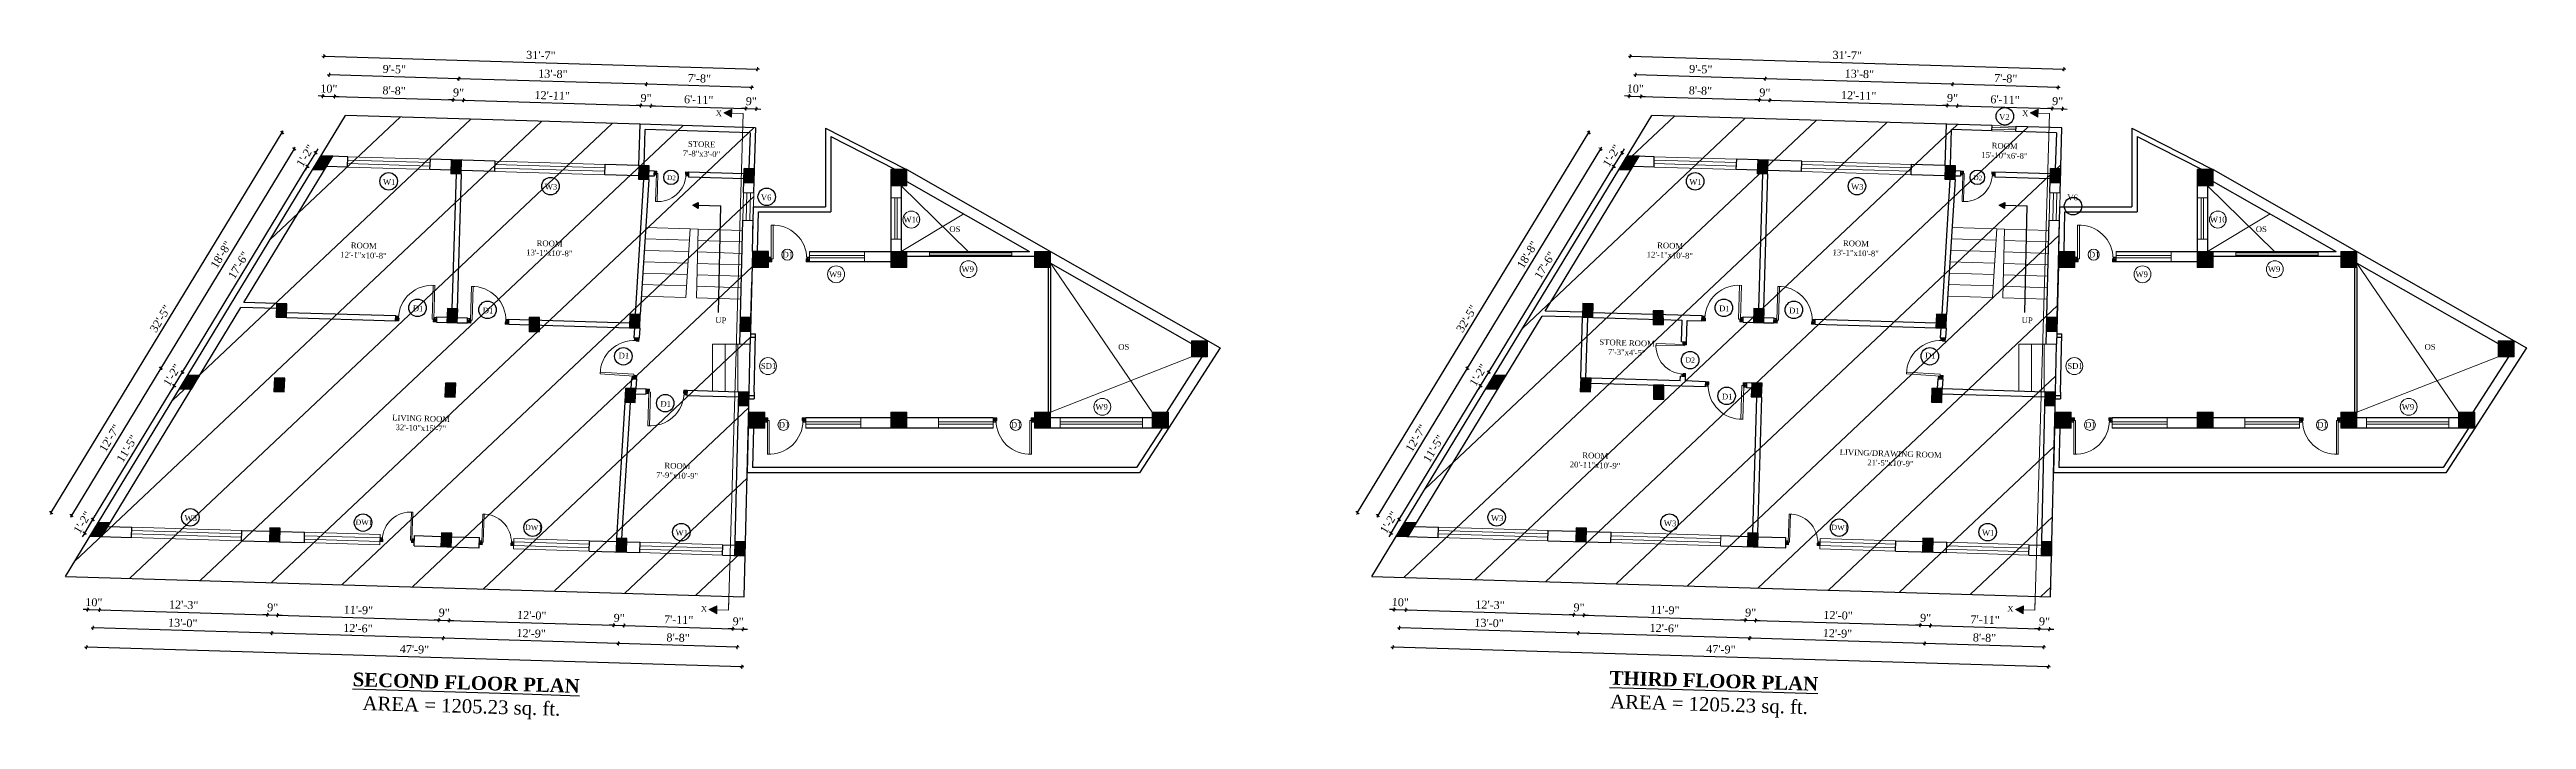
# Model space of a CAD drawing. Header units: inches. Extents: x 118463 to 132921, y -24238 to -19742.
# Drawn here: x 121959 to 124124, y -23440 to -22855 of the extents above; entities that cross this region are included whole.
import ezdxf

# ---------------------------------------------------------------- set-up
doc = ezdxf.new("R2010")
doc.units = ezdxf.units.IN
doc.header["$LTSCALE"] = 5
doc.header["$MEASUREMENT"] = 0
for name, color, linetype, lineweight in [('A-WALL', 7, 'Continuous', 9), ('Dimension', 7, 'Continuous', 18), ('DOOR', 62, 'Continuous', 0), ('Dw', 2, 'Continuous', 18), ('tefriş', 30, 'Continuous', 9)]:
    doc.layers.add(name, color=color, linetype=linetype, lineweight=lineweight)
doc.layers.add('dim line', color=7, linetype='Continuous', lineweight=15, true_color=0xfab2b2)
doc.layers.add('TEXT', color=6, linetype='Continuous')
doc.layers.add('WALL', color=7, linetype='Continuous')
doc.styles.add('ordinary', font='times.ttf')
doc.dimstyles.new('Copy of 96', dxfattribs={"dimtxt": 7, "dimasz": 4, "dimexe": 0.5, "dimexo": 0.5, "dimgap": 3, "dimtad": 1, "dimdec": 1, "dimzin": 11, "dimdsep": 46, "dimlunit": 4, "dimtxsty": 'ordinary', "dimblk": 'OBLIQUE', "dimcen": 0.09, "dimse1": 1, "dimse2": 1, "dimclrt": 6, "dimazin": 0, "dimtfac": 1, "dimtdec": 1, "dimtix": 1, "dimtmove": 2, "dimatfit": 3, "dimldrblk": 'leader', "dimfxl": 0.5, "dimfxlon": 1, "dimtolj": 1, "dimtzin": 0, "dimarcsym": 0})

msp = doc.modelspace()

# ---------------------------------------------------------------- texts
at = {"layer": 'TEXT', "style": 'ordinary'}
for s, height, rotation, p in [('V2', 5, 358.2904, (123662.8, -22915.8)), ('W1', 5, 358.2904, (122250.3, -22972.5)), ('D2', 4.17, 358.2896, (122498.6, -22968.5)), ('W1', 5, 358.2904, (123392, -22972.5)), ('D2', 4.17, 358.2896, (123640.3, -22968.5)), ('W3', 5, 358.2904, (122391.7, -22976.7)), ('V6', 5, 358.2904, (122580.6, -22986)), ('W3', 5, 358.2904, (123533.4, -22976.7)), ('V6', 5, 358.2904, (123722.4, -22986)), ('D1', 5, 358.2896, (122276.4, -23083)), ('D1', 5, 358.2904, (122337.5, -23084.9)), ('UP', 5, 358.2896, (122540.8, -23093.3)), ('D1', 5, 358.2896, (123418.1, -23083)), ('D1', 5, 358.2904, (123479.3, -23084.9)), ('UP', 5, 358.2896, (123682.5, -23093.3)), ('D1', 5, 358.2896, (122456.3, -23124.2)), ('D1', 5, 358.2896, (123598.1, -23124.2)), ('D2', 4.5, 358.2904, (123388.6, -23127.8)), ('D1', 5, 358.2904, (122492.8, -23166.4)), ('D1', 5, 358.2896, (123420.6, -23160)), ('W3', 5, 358.2904, (122076.9, -23266.1)), ('DW1', 4.5, 358.2904, (122226.4, -23269.5)), ('DW1', 4.5, 358.2904, (122374.6, -23274)), ('W3', 5, 358.2904, (123218.7, -23266.1)), ('W3', 5, 358.2904, (123369.7, -23270.6)), ('DW1', 4.5, 358.2904, (123516.3, -23274)), ('W1', 5, 358.2904, (122506, -23278.9)), ('W1', 5, 358.2904, (123647.8, -23278.9))]:
    msp.add_text(s, height=height, rotation=rotation, dxfattribs=at).set_placement(p)
for s, p in [('W10', (122705.3, -23005.5)), ('OS', (122745.4, -23013.9)), ('W10', (123847, -23005.5)), ('OS', (123887.2, -23013.9)), ('D1', (122599.6, -23036.1)), ('D1', (123741.4, -23036.1)), ('W9', (122640.3, -23053.3)), ('W9', (122756, -23048.8)), ('W9', (123782, -23053.3)), ('W9', (123897.7, -23048.8)), ('OS', (122893, -23116.7)), ('OS', (124034.7, -23116.7)), ('SD1', (122580.7, -23133.4)), ('SD1', (123722.5, -23133.4)), ('D1', (122596.3, -23184.8)), ('D1', (122799.2, -23184.8)), ('W9', (122873, -23169.1)), ('D1', (123738.1, -23184.8)), ('D1', (123940.9, -23184.8)), ('W9', (124014.7, -23169.1))]:
    msp.add_text(s, height=5, dxfattribs=at).set_placement(p)
at = {"layer": 'TEXT', "char_height": 5, "attachment_point": 8, "rotation": 358.2896, "style": 'ordinary'}
for s, insert in [('STORE\\P7\'-8"x3\'-0"', (122528.6, -22948.1)), ('ROOM\\P15\'-10"x6\'-8"', (123667.4, -22949.6)), ('ROOM\\P12\'-1"x10\'-8"', (122233.3, -23036.7)), ('ROOM\\P13\'-1"x10\'-8"', (122395.7, -23034.8)), ('ROOM\\P12\'-1"x10\'-8"', (123375, -23036.7)), ('ROOM\\P13\'-1"x10\'-8"', (123537.4, -23034.8)), ('STORE ROOM\\P7\'-3"x4\'-5"', (123337.4, -23121.6)), ('LIVING ROOM\\P32\'-10"x15\'-7"', (122283.4, -23187.6)), ('LIVING/DRAWING ROOM\\P21\'-5"x10\'-9"', (123567.8, -23218.3)), ('ROOM\\P7\'-9"x10\'-9"', (122507.4, -23229.1)), ('ROOM\\P20\'-11"x10\'-9"', (123309.6, -23220.1))]:
    msp.add_mtext_dynamic_manual_height_columns(s, width=101.569, gutter_width=1720.7, heights=[0], dxfattribs=dict(at, insert=insert))
at = {"layer": 'TEXT', "char_height": 12, "width": 219.815, "attachment_point": 8, "rotation": 358.2896, "style": 'ordinary'}
for s, insert in [('{\\fTimes New Roman|b1|i0|c0|p18;\\LSECOND FLOOR PLAN}', (122323, -23413.7)), ('{\\fTimes New Roman|b1|i0|c0|p18;\\LTHIRD FLOOR PLAN}', (123413.4, -23412.1)), ('AREA = 1205.23 sq. ft.', (122318.7, -23437.8)), ('AREA = 1205.23 sq. ft.', (123409.1, -23436.3))]:
    msp.add_mtext(s, dxfattribs=dict(at, insert=insert))

# ---------------------------------------------------------------- blocks, each defined once
blk = doc.blocks.new('C1a')
at = {"color": 1, "ltscale": 5}
for p, q in [((18657.7, 4625.8), (18648.7, 4625.8)), ((18648.7, 4625.8), (18648.8, 4613.8)), ((18648.8, 4613.8), (18657.8, 4613.8)), ((18657.8, 4613.8), (18657.7, 4625.8))]:
    blk.add_line(p, q, dxfattribs=at)
blk = doc.blocks.new('c2a')
at = {"color": 1, "ltscale": 5}
for p, q in [((18091.6, 4625.8), (18084.8, 4613.8)), ((18084.8, 4613.8), (18095.2, 4613.8)), ((18102, 4625.8), (18091.6, 4625.8)), ((18095.2, 4613.8), (18102, 4625.8))]:
    blk.add_line(p, q, dxfattribs=at)
blk = doc.blocks.new('A$C27B36B59')
at = {"layer": 'DOOR'}
for p, q in [((0, 4), (0, 0)), ((2.5, 4), (0, 4)), ((0, 0), (3, 0)), ((2.5, 2.5), (2.5, 4)), ((3, 2.5), (2.5, 2.5)), ((3, 0), (3, 2.5))]:
    blk.add_line(p, q, dxfattribs=at)
for centre, radius, start, end in [((-1.4, -0.5), 4.75, 22.1411, 72.838), ((1.3, 2.1), 1.64, 45.138, 144.8948), ((2.2, 0.3), 2.49, 83.3149, 152.658), ((0.1, 0.4), 2.05, 349.4875, 93.6805), ((2, -0.5), 2.01, 58.7447, 166.495), ((-0.1, 0.3), 1.13, 343.542, 86.947), ((2.1, -0.4), 1.17, 38.2816, 160.1519)]:
    blk.add_arc(centre, radius, start, end, dxfattribs=at)
blk = doc.blocks.new('D2')
at = {"layer": 'DOOR'}
for p, q in [((74474, 24047.6), (74474, 24018.1)), ((74474, 24047.6), (74475.5, 24047.6)), ((74475.5, 24047.6), (74475.5, 24018.1))]:
    blk.add_line(p, q, dxfattribs=at)
blk.add_arc((74474, 24047.6), 29.5, 180, 272.9146, dxfattribs=at)
at = {"layer": 'DOOR', "xscale": -1, "rotation": 180}
blk.add_blockref('A$C27B36B59', (74442, 24050.1), dxfattribs=at)
at = {"layer": 'DOOR', "rotation": 180}
blk.add_blockref('A$C27B36B59', (74478, 24050.1), dxfattribs=at)
blk = doc.blocks.new('x-x')
at = {"ltscale": 5}
for points in [[(11364, -701.5), (11364, -694.5), (11357.1, -698.1)], [(11364, -1135.5), (11364, -1128.5), (11357.1, -1132.1)]]:
    blk.add_hatch(color=256, dxfattribs=at).paths.add_polyline_path(points)
for p, q in [((11364, -694.5), (11357.1, -698.1)), ((11357.1, -698.1), (11364, -701.5)), ((11364, -701.5), (11364, -694.5)), ((11374.1, -698.1), (11364, -698.1)), ((11374.1, -698.1), (11374.1, -1132.1)), ((11364, -1128.5), (11357.1, -1132.1)), ((11357.1, -1132.1), (11364, -1135.5)), ((11364, -1135.5), (11364, -1128.5)), ((11374.1, -1132.1), (11364, -1132.1))]:
    blk.add_line(p, q, dxfattribs=at)
at = {"layer": 'A-WALL', "color": 1, "ltscale": 5}
blk.add_line((11374.1, -1120.1), (11374.1, -1132.1), dxfattribs=at)
at = {"layer": 'TEXT', "style": 'ordinary'}
for p in [(11350.1, -701), (11350.1, -1134.1)]:
    blk.add_text('X', height=5, dxfattribs=at).set_placement(p)
blk = doc.blocks.new('oblique')
at = {"color": 0, "lineweight": -2}
blk.add_line((0.25, 0.25), (-0.25, -0.25), dxfattribs=at)
at = {"layer": 'dim line', "lineweight": 9}
for p, q in [((-0.4375, 0), (0.4375, 0)), ((0, 0.4375), (0, -0.4375))]:
    blk.add_line(p, q, dxfattribs=at)
blk = doc.blocks.new('*D3296')
at = {"layer": 'A-WALL', "color": 0, "lineweight": -2, "ltscale": 50, "transparency": 16777216}
blk.add_line((122560.1, -23376.4), (122456.2, -23373.3), dxfattribs=at)
at = {"layer": 'Defpoints', "color": 0, "ltscale": 50, "transparency": 16777216}
for p in [(122458.6, -23293.4), (122562.5, -23296.5), (122456.2, -23373.3)]:
    blk.add_point(p, dxfattribs=at)
at = {"layer": 'A-WALL', "color": 0, "lineweight": -2, "ltscale": 50, "transparency": 16777216, "xscale": 4, "yscale": 4, "zscale": 4}
for p, rotation in [((122456.2, -23373.3), 178.2899854281303), ((122560.1, -23376.4), 358.2899854281304)]:
    blk.add_blockref('oblique', p, dxfattribs=dict(at, rotation=rotation))
at = {"layer": 'A-WALL', "color": 6, "ltscale": 50, "transparency": 16777216, "insert": (122508.3, -23368.3), "char_height": 7, "attachment_point": 5, "rotation": 358.29, "style": 'ordinary'}
blk.add_mtext('\\A1;8\'-8"', dxfattribs=at)
blk = doc.blocks.new('_OBLIQUE')
at = {"color": 0, "linetype": 'ByBlock'}
blk.add_line((-0.5, -0.5), (0.5, 0.5), dxfattribs=at)
blk = doc.blocks.new('leader')
at = {"layer": 'Dimension'}
for p, q in [((-4.42, 0), (4.42, 0)), ((0, -4.33), (0, 4.33))]:
    blk.add_line(p, q, dxfattribs=at)
blk = doc.blocks.new('*D3297')
at = {"layer": 'A-WALL', "color": 0, "lineweight": -2, "ltscale": 50, "transparency": 16777216}
blk.add_line((122456.2, -23373.3), (122303.2, -23368.7), dxfattribs=at)
at = {"layer": 'Defpoints', "color": 0, "ltscale": 50, "transparency": 16777216}
for p in [(122305.6, -23288.9), (122458.6, -23293.4), (122303.2, -23368.7)]:
    blk.add_point(p, dxfattribs=at)
at = {"layer": 'A-WALL', "color": 0, "lineweight": -2, "ltscale": 50, "transparency": 16777216, "xscale": 4, "yscale": 4, "zscale": 4}
for p, rotation in [((122303.2, -23368.7), 178.2899854281161), ((122456.2, -23373.3), 358.2899854281161)]:
    blk.add_blockref('oblique', p, dxfattribs=dict(at, rotation=rotation))
at = {"layer": 'A-WALL', "color": 6, "ltscale": 50, "transparency": 16777216, "insert": (122379.9, -23364.5), "char_height": 7, "attachment_point": 5, "rotation": 358.29, "style": 'ordinary'}
blk.add_mtext('\\A1;12\'-9"', dxfattribs=at)
blk = doc.blocks.new('*D3298')
at = {"layer": 'A-WALL', "color": 0, "lineweight": -2, "ltscale": 50, "transparency": 16777216}
blk.add_line((122303.2, -23368.7), (122153.3, -23364.3), dxfattribs=at)
at = {"layer": 'Defpoints', "color": 0, "ltscale": 50, "transparency": 16777216}
for p in [(122155.7, -23284.4), (122305.6, -23288.9), (122153.3, -23364.3)]:
    blk.add_point(p, dxfattribs=at)
at = {"layer": 'A-WALL', "color": 0, "lineweight": -2, "ltscale": 50, "transparency": 16777216, "xscale": 4, "yscale": 4, "zscale": 4}
for p, rotation in [((122153.3, -23364.3), 178.2899854281161), ((122303.2, -23368.7), 358.2899854281161)]:
    blk.add_blockref('oblique', p, dxfattribs=dict(at, rotation=rotation))
at = {"layer": 'A-WALL', "color": 6, "ltscale": 50, "transparency": 16777216, "insert": (122228.5, -23360), "char_height": 7, "attachment_point": 5, "rotation": 358.29, "style": 'ordinary'}
blk.add_mtext('\\A1;12\'-6"', dxfattribs=at)
blk = doc.blocks.new('*D3299')
at = {"layer": 'A-WALL', "color": 0, "lineweight": -2, "ltscale": 50, "transparency": 16777216}
blk.add_line((122153.3, -23364.3), (121997, -23359.6), dxfattribs=at)
at = {"layer": 'Defpoints', "color": 0, "ltscale": 50, "transparency": 16777216}
for p in [(121999.4, -23279.7), (122155.7, -23284.4), (121997, -23359.6)]:
    blk.add_point(p, dxfattribs=at)
at = {"layer": 'A-WALL', "color": 0, "lineweight": -2, "ltscale": 50, "transparency": 16777216, "xscale": 4, "yscale": 4, "zscale": 4}
for p, rotation in [((121997, -23359.6), 178.2899854281161), ((122153.3, -23364.3), 358.2899854281161)]:
    blk.add_blockref('oblique', p, dxfattribs=dict(at, rotation=rotation))
at = {"layer": 'A-WALL', "color": 6, "ltscale": 50, "transparency": 16777216, "insert": (122075.4, -23355.4), "char_height": 7, "attachment_point": 5, "rotation": 358.29, "style": 'ordinary'}
blk.add_mtext('\\A1;13\'-0"', dxfattribs=at)
blk = doc.blocks.new('*D3300')
at = {"layer": 'A-WALL', "color": 0, "lineweight": -2, "ltscale": 50, "transparency": 16777216}
blk.add_line((122564.1, -23393.6), (121991.4, -23376.5), dxfattribs=at)
at = {"layer": 'Defpoints', "color": 0, "ltscale": 50, "transparency": 16777216}
for p in [(121994.3, -23279.6), (122567, -23296.7), (121991.4, -23376.5)]:
    blk.add_point(p, dxfattribs=at)
at = {"layer": 'A-WALL', "color": 0, "lineweight": -2, "ltscale": 50, "transparency": 16777216, "xscale": 4, "yscale": 4, "zscale": 4}
for p, rotation in [((121991.4, -23376.5), 178.2899854281161), ((122564.1, -23393.6), 358.2899854281161)]:
    blk.add_blockref('oblique', p, dxfattribs=dict(at, rotation=rotation))
at = {"layer": 'A-WALL', "color": 6, "ltscale": 50, "transparency": 16777216, "insert": (122277.9, -23378.4), "char_height": 7, "attachment_point": 5, "rotation": 358.29, "style": 'ordinary'}
blk.add_mtext('\\A1;47\'-9"', dxfattribs=at)
blk = doc.blocks.new('*D3301')
at = {"layer": 'A-WALL', "color": 0, "lineweight": -2, "ltscale": 50, "transparency": 16777216}
for p, q in [((121989.7, -23276.8), (121996.9, -23265)), ((121996.9, -23265), (121998.9, -23261.6)), ((121989.7, -23276.8), (121987.6, -23280.2))]:
    blk.add_line(p, q, dxfattribs=at)
at = {"layer": 'Defpoints', "color": 0, "ltscale": 50, "transparency": 16777216}
for p in [(121996.9, -23265), (122001.4, -23267.8), (121994.3, -23279.6)]:
    blk.add_point(p, dxfattribs=at)
at = {"layer": 'A-WALL', "color": 0, "lineweight": -2, "ltscale": 50, "transparency": 16777216, "xscale": 4, "yscale": 4, "zscale": 4}
for p, rotation in [((121996.9, -23265), 238.7014709224131), ((121989.7, -23276.8), 58.70147092241314)]:
    blk.add_blockref('oblique', p, dxfattribs=dict(at, rotation=rotation))
at = {"layer": 'A-WALL', "color": 6, "ltscale": 50, "transparency": 16777216, "insert": (121987.7, -23267.5), "char_height": 7, "attachment_point": 5, "rotation": 58.7015, "style": 'ordinary'}
blk.add_mtext('\\A1;1\'-2"', dxfattribs=at)
blk = doc.blocks.new('*D3302')
at = {"layer": 'A-WALL', "color": 0, "lineweight": -2, "ltscale": 50, "transparency": 16777216}
blk.add_line((121996.9, -23265), (122068, -23148.1), dxfattribs=at)
at = {"layer": 'Defpoints', "color": 0, "ltscale": 50, "transparency": 16777216}
for p in [(122068, -23148.1), (122072.5, -23150.8), (122001.4, -23267.8)]:
    blk.add_point(p, dxfattribs=at)
at = {"layer": 'A-WALL', "color": 0, "lineweight": -2, "ltscale": 50, "transparency": 16777216, "xscale": 4, "yscale": 4, "zscale": 4}
for p, rotation in [((122068, -23148.1), 58.70147092268846), ((121996.9, -23265), 238.7014709226885)]:
    blk.add_blockref('oblique', p, dxfattribs=dict(at, rotation=rotation))
at = {"layer": 'A-WALL', "color": 6, "ltscale": 50, "transparency": 16777216, "insert": (122026.8, -23203.1), "char_height": 7, "attachment_point": 5, "rotation": 58.7015, "style": 'ordinary'}
blk.add_mtext('\\A1;11\'-5"', dxfattribs=at)
blk = doc.blocks.new('*D3303')
at = {"layer": 'A-WALL', "color": 0, "lineweight": -2, "ltscale": 50, "transparency": 16777216}
for p, q in [((122068, -23148.1), (122075.1, -23136.3)), ((122075.1, -23136.3), (122077.2, -23132.9)), ((122068, -23148.1), (122065.9, -23151.5))]:
    blk.add_line(p, q, dxfattribs=at)
at = {"layer": 'Defpoints', "color": 0, "ltscale": 50, "transparency": 16777216}
for p in [(122075.1, -23136.3), (122079.7, -23139), (122072.5, -23150.8)]:
    blk.add_point(p, dxfattribs=at)
at = {"layer": 'A-WALL', "color": 0, "lineweight": -2, "ltscale": 50, "transparency": 16777216, "xscale": 4, "yscale": 4, "zscale": 4}
for p, rotation in [((122075.1, -23136.3), 238.7014709226885), ((122068, -23148.1), 58.70147092268844)]:
    blk.add_blockref('oblique', p, dxfattribs=dict(at, rotation=rotation))
at = {"layer": 'A-WALL', "color": 6, "ltscale": 50, "transparency": 16777216, "insert": (122066, -23138.8), "char_height": 7, "attachment_point": 5, "rotation": 58.7015, "style": 'ordinary'}
blk.add_mtext('\\A1;1\'-2"', dxfattribs=at)
blk = doc.blocks.new('*D3304')
at = {"layer": 'A-WALL', "color": 0, "lineweight": -2, "ltscale": 50, "transparency": 16777216}
blk.add_line((122075.1, -23136.3), (122184.4, -22956.5), dxfattribs=at)
at = {"layer": 'Defpoints', "color": 0, "ltscale": 50, "transparency": 16777216}
for p in [(122184.4, -22956.5), (122189, -22959.2), (122079.7, -23139)]:
    blk.add_point(p, dxfattribs=at)
at = {"layer": 'A-WALL', "color": 0, "lineweight": -2, "ltscale": 50, "transparency": 16777216, "xscale": 4, "yscale": 4, "zscale": 4}
for p, rotation in [((122184.4, -22956.5), 58.70147092268846), ((122075.1, -23136.3), 238.7014709226885)]:
    blk.add_blockref('oblique', p, dxfattribs=dict(at, rotation=rotation))
at = {"layer": 'A-WALL', "color": 6, "ltscale": 50, "transparency": 16777216, "insert": (122124.2, -23042.9), "char_height": 7, "attachment_point": 5, "rotation": 58.7015, "style": 'ordinary'}
blk.add_mtext('\\A1;17\'-6"', dxfattribs=at)
blk = doc.blocks.new('*D3305')
at = {"layer": 'A-WALL', "color": 0, "lineweight": -2, "ltscale": 50, "transparency": 16777216}
for p, q in [((122184.4, -22956.5), (122191.6, -22944.7)), ((122191.6, -22944.7), (122193.7, -22941.2)), ((122184.4, -22956.5), (122182.4, -22959.9))]:
    blk.add_line(p, q, dxfattribs=at)
at = {"layer": 'Defpoints', "color": 0, "ltscale": 50, "transparency": 16777216}
for p in [(122191.6, -22944.7), (122189, -22959.2), (122196.2, -22947.4)]:
    blk.add_point(p, dxfattribs=at)
at = {"layer": 'A-WALL', "color": 0, "lineweight": -2, "ltscale": 50, "transparency": 16777216, "xscale": 4, "yscale": 4, "zscale": 4}
for p, rotation in [((122191.6, -22944.7), 238.7014709226885), ((122184.4, -22956.5), 58.70147092268844)]:
    blk.add_blockref('oblique', p, dxfattribs=dict(at, rotation=rotation))
at = {"layer": 'A-WALL', "color": 6, "ltscale": 50, "transparency": 16777216, "insert": (122182.5, -22947.2), "char_height": 7, "attachment_point": 5, "rotation": 58.7015, "style": 'ordinary'}
blk.add_mtext('\\A1;1\'-2"', dxfattribs=at)
blk = doc.blocks.new('*D3306')
at = {"layer": 'A-WALL', "color": 0, "lineweight": -2, "ltscale": 50, "transparency": 16777216}
blk.add_line((122172.8, -22941.3), (122056.3, -23132.9), dxfattribs=at)
at = {"layer": 'Defpoints', "color": 0, "ltscale": 50, "transparency": 16777216}
for p in [(122192.6, -22953.3), (122056.3, -23132.9), (122076.1, -23144.9)]:
    blk.add_point(p, dxfattribs=at)
at = {"layer": 'A-WALL', "color": 0, "lineweight": -2, "ltscale": 50, "transparency": 16777216, "xscale": 4, "yscale": 4, "zscale": 4}
for p, rotation in [((122172.8, -22941.3), 58.70147092239516), ((122056.3, -23132.9), 238.7014709223951)]:
    blk.add_blockref('oblique', p, dxfattribs=dict(at, rotation=rotation))
at = {"layer": 'A-WALL', "color": 6, "ltscale": 50, "transparency": 16777216, "insert": (122109, -23033.7), "char_height": 7, "attachment_point": 5, "rotation": 58.7015, "style": 'ordinary'}
blk.add_mtext('\\A1;18\'-8"', dxfattribs=at)
blk = doc.blocks.new('*D3307')
at = {"layer": 'A-WALL', "color": 0, "lineweight": -2, "ltscale": 50, "transparency": 16777216}
blk.add_line((122056.3, -23132.9), (121978.1, -23261.6), dxfattribs=at)
at = {"layer": 'Defpoints', "color": 0, "ltscale": 50, "transparency": 16777216}
for p in [(122076.1, -23144.9), (121978.1, -23261.6), (121997.8, -23273.7)]:
    blk.add_point(p, dxfattribs=at)
at = {"layer": 'A-WALL', "color": 0, "lineweight": -2, "ltscale": 50, "transparency": 16777216, "xscale": 4, "yscale": 4, "zscale": 4}
for p, rotation in [((122056.3, -23132.9), 58.70147092268844), ((121978.1, -23261.6), 238.7014709226885)]:
    blk.add_blockref('oblique', p, dxfattribs=dict(at, rotation=rotation))
at = {"layer": 'A-WALL', "color": 6, "ltscale": 50, "transparency": 16777216, "insert": (122011.6, -23193.9), "char_height": 7, "attachment_point": 5, "rotation": 58.7015, "style": 'ordinary'}
blk.add_mtext('\\A1;12\'-7"', dxfattribs=at)
blk = doc.blocks.new('*D3275')
at = {"layer": 'A-WALL', "color": 0, "lineweight": -2, "ltscale": 50, "transparency": 16777216}
blk.add_line((121960.5, -23259), (122162.4, -22926.9), dxfattribs=at)
at = {"layer": 'Defpoints', "color": 0, "ltscale": 50, "transparency": 16777216}
for p in [(122162.4, -22926.9), (122196.2, -22947.4), (121994.3, -23279.6)]:
    blk.add_point(p, dxfattribs=at)
at = {"layer": 'A-WALL', "color": 0, "lineweight": -2, "ltscale": 50, "transparency": 16777216, "xscale": 4, "yscale": 4, "zscale": 4}
for p, rotation in [((122162.4, -22926.9), 58.70147092239888), ((121960.5, -23259), 238.7014709223989)]:
    blk.add_blockref('oblique', p, dxfattribs=dict(at, rotation=rotation))
at = {"layer": 'A-WALL', "color": 6, "ltscale": 50, "transparency": 16777216, "insert": (122055.8, -23089.6), "char_height": 7, "attachment_point": 5, "rotation": 58.7015, "style": 'ordinary'}
blk.add_mtext('\\A1;32\'-5"', dxfattribs=at)
blk = doc.blocks.new('*D3276')
at = {"layer": 'A-WALL', "color": 0, "lineweight": -2, "ltscale": 50, "transparency": 16777216}
for p, q in [((122197.7, -22895.1), (122193.7, -22895)), ((122197.7, -22895.1), (122208.1, -22895.4)), ((122208.1, -22895.4), (122212.1, -22895.5))]:
    blk.add_line(p, q, dxfattribs=at)
at = {"layer": 'Defpoints', "color": 0, "ltscale": 50, "transparency": 16777216}
for p in [(122208.1, -22895.4), (122196.2, -22947.4), (122206.5, -22947.7)]:
    blk.add_point(p, dxfattribs=at)
at = {"layer": 'A-WALL', "color": 0, "lineweight": -2, "ltscale": 50, "transparency": 16777216, "xscale": 4, "yscale": 4, "zscale": 4}
for p, rotation in [((122197.7, -22895.1), 358.2899854281679), ((122208.1, -22895.4), 178.2899854281679)]:
    blk.add_blockref('oblique', p, dxfattribs=dict(at, rotation=rotation))
at = {"layer": 'A-WALL', "color": 6, "ltscale": 50, "transparency": 16777216, "insert": (122203.1, -22888.7), "char_height": 7, "attachment_point": 5, "rotation": 358.29, "style": 'ordinary'}
blk.add_mtext('\\A1;10"', dxfattribs=at)
blk = doc.blocks.new('*D3277')
at = {"layer": 'A-WALL', "color": 0, "lineweight": -2, "ltscale": 50, "transparency": 16777216}
blk.add_line((122208.1, -22895.4), (122311.7, -22898.5), dxfattribs=at)
at = {"layer": 'Defpoints', "color": 0, "ltscale": 50, "transparency": 16777216}
for p in [(122311.7, -22898.5), (122206.5, -22947.7), (122310.1, -22950.8)]:
    blk.add_point(p, dxfattribs=at)
at = {"layer": 'A-WALL', "color": 0, "lineweight": -2, "ltscale": 50, "transparency": 16777216, "xscale": 4, "yscale": 4, "zscale": 4}
for p, rotation in [((122208.1, -22895.4), 178.2899854281162), ((122311.7, -22898.5), 358.2899854281162)]:
    blk.add_blockref('oblique', p, dxfattribs=dict(at, rotation=rotation))
at = {"layer": 'A-WALL', "color": 6, "ltscale": 50, "transparency": 16777216, "insert": (122260.1, -22890.4), "char_height": 7, "attachment_point": 5, "rotation": 358.29, "style": 'ordinary'}
blk.add_mtext('\\A1;8\'-8"', dxfattribs=at)
blk = doc.blocks.new('*D3278')
at = {"layer": 'A-WALL', "color": 0, "lineweight": -2, "ltscale": 50, "transparency": 16777216}
for p, q in [((122311.7, -22898.5), (122307.7, -22898.4)), ((122311.7, -22898.5), (122320.7, -22898.8)), ((122320.7, -22898.8), (122324.7, -22898.9))]:
    blk.add_line(p, q, dxfattribs=at)
at = {"layer": 'Defpoints', "color": 0, "ltscale": 50, "transparency": 16777216}
for p in [(122320.7, -22898.8), (122310.1, -22950.8), (122319.1, -22951.1)]:
    blk.add_point(p, dxfattribs=at)
at = {"layer": 'A-WALL', "color": 0, "lineweight": -2, "ltscale": 50, "transparency": 16777216, "xscale": 4, "yscale": 4, "zscale": 4}
for p, rotation in [((122311.7, -22898.5), 358.2899854281162), ((122320.7, -22898.8), 178.2899854281162)]:
    blk.add_blockref('oblique', p, dxfattribs=dict(at, rotation=rotation))
at = {"layer": 'A-WALL', "color": 6, "ltscale": 50, "transparency": 16777216, "insert": (122316.4, -22892.1), "char_height": 7, "attachment_point": 5, "rotation": 358.29, "style": 'ordinary'}
blk.add_mtext('\\A1;9"', dxfattribs=at)
blk = doc.blocks.new('*D3279')
at = {"layer": 'A-WALL', "color": 0, "lineweight": -2, "ltscale": 50, "transparency": 16777216}
blk.add_line((122320.7, -22898.8), (122475.6, -22903.4), dxfattribs=at)
at = {"layer": 'Defpoints', "color": 0, "ltscale": 50, "transparency": 16777216}
for p in [(122475.6, -22903.4), (122319.1, -22951.1), (122474.1, -22955.7)]:
    blk.add_point(p, dxfattribs=at)
at = {"layer": 'A-WALL', "color": 0, "lineweight": -2, "ltscale": 50, "transparency": 16777216, "xscale": 4, "yscale": 4, "zscale": 4}
for p, rotation in [((122320.7, -22898.8), 178.2899854281162), ((122475.6, -22903.4), 358.2899854281162)]:
    blk.add_blockref('oblique', p, dxfattribs=dict(at, rotation=rotation))
at = {"layer": 'A-WALL', "color": 6, "ltscale": 50, "transparency": 16777216, "insert": (122398.3, -22894.6), "char_height": 7, "attachment_point": 5, "rotation": 358.29, "style": 'ordinary'}
blk.add_mtext('\\A1;12\'-11"', dxfattribs=at)
blk = doc.blocks.new('*D3280')
at = {"layer": 'A-WALL', "color": 0, "lineweight": -2, "ltscale": 50, "transparency": 16777216}
for p, q in [((122475.6, -22903.4), (122471.6, -22903.3)), ((122475.6, -22903.4), (122484.6, -22903.7)), ((122484.6, -22903.7), (122488.6, -22903.8))]:
    blk.add_line(p, q, dxfattribs=at)
at = {"layer": 'Defpoints', "color": 0, "ltscale": 50, "transparency": 16777216}
for p in [(122484.6, -22903.7), (122474.1, -22955.7), (122483.1, -22956)]:
    blk.add_point(p, dxfattribs=at)
at = {"layer": 'A-WALL', "color": 0, "lineweight": -2, "ltscale": 50, "transparency": 16777216, "xscale": 4, "yscale": 4, "zscale": 4}
for p, rotation in [((122475.6, -22903.4), 358.2899854281162), ((122484.6, -22903.7), 178.2899854281162)]:
    blk.add_blockref('oblique', p, dxfattribs=dict(at, rotation=rotation))
at = {"layer": 'A-WALL', "color": 6, "ltscale": 50, "transparency": 16777216, "insert": (122480.3, -22896.9), "char_height": 7, "attachment_point": 5, "rotation": 358.29, "style": 'ordinary'}
blk.add_mtext('\\A1;9"', dxfattribs=at)
blk = doc.blocks.new('*D3281')
at = {"layer": 'A-WALL', "color": 0, "lineweight": -2, "ltscale": 50, "transparency": 16777216}
blk.add_line((122484.6, -22903.7), (122567.6, -22906.1), dxfattribs=at)
at = {"layer": 'Defpoints', "color": 0, "ltscale": 50, "transparency": 16777216}
for p in [(122567.6, -22906.1), (122483.1, -22956), (122566, -22958.5)]:
    blk.add_point(p, dxfattribs=at)
at = {"layer": 'A-WALL', "color": 0, "lineweight": -2, "ltscale": 50, "transparency": 16777216, "xscale": 4, "yscale": 4, "zscale": 4}
for p, rotation in [((122484.6, -22903.7), 178.2899854281162), ((122567.6, -22906.1), 358.2899854281162)]:
    blk.add_blockref('oblique', p, dxfattribs=dict(at, rotation=rotation))
at = {"layer": 'A-WALL', "color": 6, "ltscale": 50, "transparency": 16777216, "insert": (122526.3, -22898.3), "char_height": 7, "attachment_point": 5, "rotation": 358.29, "style": 'ordinary'}
blk.add_mtext('\\A1;6\'-11"', dxfattribs=at)
blk = doc.blocks.new('*D3282')
at = {"layer": 'A-WALL', "color": 0, "lineweight": -2, "ltscale": 50, "transparency": 16777216}
for p, q in [((122567.6, -22906.1), (122563.6, -22906)), ((122567.6, -22906.1), (122576.6, -22906.4)), ((122576.6, -22906.4), (122580.6, -22906.5))]:
    blk.add_line(p, q, dxfattribs=at)
at = {"layer": 'Defpoints', "color": 0, "ltscale": 50, "transparency": 16777216}
for p in [(122576.6, -22906.4), (122566, -22958.5), (122575, -22958.7)]:
    blk.add_point(p, dxfattribs=at)
at = {"layer": 'A-WALL', "color": 0, "lineweight": -2, "ltscale": 50, "transparency": 16777216, "xscale": 4, "yscale": 4, "zscale": 4}
for p, rotation in [((122567.6, -22906.1), 358.2899854281162), ((122576.6, -22906.4), 178.2899854281162)]:
    blk.add_blockref('oblique', p, dxfattribs=dict(at, rotation=rotation))
at = {"layer": 'A-WALL', "color": 6, "ltscale": 50, "transparency": 16777216, "insert": (122572.3, -22899.7), "char_height": 7, "attachment_point": 5, "rotation": 358.29, "style": 'ordinary'}
blk.add_mtext('\\A1;9"', dxfattribs=at)
blk = doc.blocks.new('*D3283')
at = {"layer": 'A-WALL', "color": 0, "lineweight": -2, "ltscale": 50, "transparency": 16777216}
blk.add_line((122572.6, -22887.6), (122480.7, -22884.8), dxfattribs=at)
at = {"layer": 'Defpoints', "color": 0, "ltscale": 50, "transparency": 16777216}
for p in [(122480.7, -22884.8), (122478.6, -22955.9), (122570.5, -22958.6)]:
    blk.add_point(p, dxfattribs=at)
at = {"layer": 'A-WALL', "color": 0, "lineweight": -2, "ltscale": 50, "transparency": 16777216, "xscale": 4, "yscale": 4, "zscale": 4}
for p, rotation in [((122480.7, -22884.8), 178.2899854281298), ((122572.6, -22887.6), 358.2899854281299)]:
    blk.add_blockref('oblique', p, dxfattribs=dict(at, rotation=rotation))
at = {"layer": 'A-WALL', "color": 6, "ltscale": 50, "transparency": 16777216, "insert": (122526.9, -22879.7), "char_height": 7, "attachment_point": 5, "rotation": 358.29, "style": 'ordinary'}
blk.add_mtext('\\A1;7\'-8"', dxfattribs=at)
blk = doc.blocks.new('*D3284')
at = {"layer": 'A-WALL', "color": 0, "lineweight": -2, "ltscale": 50, "transparency": 16777216}
blk.add_line((122480.7, -22884.8), (122316.7, -22880), dxfattribs=at)
at = {"layer": 'Defpoints', "color": 0, "ltscale": 50, "transparency": 16777216}
for p in [(122316.7, -22880), (122314.6, -22951), (122478.6, -22955.9)]:
    blk.add_point(p, dxfattribs=at)
at = {"layer": 'A-WALL', "color": 0, "lineweight": -2, "ltscale": 50, "transparency": 16777216, "xscale": 4, "yscale": 4, "zscale": 4}
for p, rotation in [((122316.7, -22880), 178.2899854281161), ((122480.7, -22884.8), 358.2899854281161)]:
    blk.add_blockref('oblique', p, dxfattribs=dict(at, rotation=rotation))
at = {"layer": 'A-WALL', "color": 6, "ltscale": 50, "transparency": 16777216, "insert": (122398.9, -22875.8), "char_height": 7, "attachment_point": 5, "rotation": 358.29, "style": 'ordinary'}
blk.add_mtext('\\A1;13\'-8"', dxfattribs=at)
blk = doc.blocks.new('*D3285')
at = {"layer": 'A-WALL', "color": 0, "lineweight": -2, "ltscale": 50, "transparency": 16777216}
blk.add_line((122316.7, -22880), (122203.5, -22876.6), dxfattribs=at)
at = {"layer": 'Defpoints', "color": 0, "ltscale": 50, "transparency": 16777216}
for p in [(122203.5, -22876.6), (122201.4, -22947.6), (122314.6, -22951)]:
    blk.add_point(p, dxfattribs=at)
at = {"layer": 'A-WALL', "color": 0, "lineweight": -2, "ltscale": 50, "transparency": 16777216, "xscale": 4, "yscale": 4, "zscale": 4}
for p, rotation in [((122203.5, -22876.6), 178.2899854281161), ((122316.7, -22880), 358.2899854281161)]:
    blk.add_blockref('oblique', p, dxfattribs=dict(at, rotation=rotation))
at = {"layer": 'A-WALL', "color": 6, "ltscale": 50, "transparency": 16777216, "insert": (122260.3, -22871.7), "char_height": 7, "attachment_point": 5, "rotation": 358.29, "style": 'ordinary'}
blk.add_mtext('\\A1;9\'-5"', dxfattribs=at)
blk = doc.blocks.new('*D3286')
at = {"layer": 'A-WALL', "color": 0, "lineweight": -2, "ltscale": 50, "transparency": 16777216}
blk.add_line((122198.8, -22860.4), (122577.6, -22871.7), dxfattribs=at)
at = {"layer": 'Defpoints', "color": 0, "ltscale": 50, "transparency": 16777216}
for p in [(122577.6, -22871.7), (122196.2, -22947.4), (122575, -22958.7)]:
    blk.add_point(p, dxfattribs=at)
at = {"layer": 'A-WALL', "color": 0, "lineweight": -2, "ltscale": 50, "transparency": 16777216, "xscale": 4, "yscale": 4, "zscale": 4}
for p, rotation in [((122198.8, -22860.4), 178.2899854281161), ((122577.6, -22871.7), 358.2899854281161)]:
    blk.add_blockref('oblique', p, dxfattribs=dict(at, rotation=rotation))
at = {"layer": 'A-WALL', "color": 6, "ltscale": 50, "transparency": 16777216, "insert": (122388.4, -22859.5), "char_height": 7, "attachment_point": 5, "rotation": 358.29, "style": 'ordinary'}
blk.add_mtext('\\A1;31\'-7"', dxfattribs=at)
blk = doc.blocks.new('*D3287')
at = {"layer": 'A-WALL', "color": 0, "lineweight": -2, "ltscale": 50, "transparency": 16777216}
for p, q in [((121992.3, -23343.7), (121988.3, -23343.5)), ((121992.3, -23343.7), (122002.7, -23344)), ((122002.7, -23344), (122006.7, -23344.1))]:
    blk.add_line(p, q, dxfattribs=at)
at = {"layer": 'Defpoints', "color": 0, "ltscale": 50, "transparency": 16777216}
for p in [(121994.3, -23279.6), (122004.6, -23279.9), (122002.7, -23344)]:
    blk.add_point(p, dxfattribs=at)
at = {"layer": 'A-WALL', "color": 0, "lineweight": -2, "ltscale": 50, "transparency": 16777216, "xscale": 4, "yscale": 4, "zscale": 4}
for p, rotation in [((121992.3, -23343.7), 358.2899854281161), ((122002.7, -23344), 178.2899854281161)]:
    blk.add_blockref('oblique', p, dxfattribs=dict(at, rotation=rotation))
at = {"layer": 'A-WALL', "color": 6, "ltscale": 50, "transparency": 16777216, "insert": (121997.7, -23337.3), "char_height": 7, "attachment_point": 5, "rotation": 358.29, "style": 'ordinary'}
blk.add_mtext('\\A1;10"', dxfattribs=at)
blk = doc.blocks.new('*D3288')
at = {"layer": 'A-WALL', "color": 0, "lineweight": -2, "ltscale": 50, "transparency": 16777216}
blk.add_line((122002.7, -23344), (122149.3, -23348.3), dxfattribs=at)
at = {"layer": 'Defpoints', "color": 0, "ltscale": 50, "transparency": 16777216}
for p in [(122004.6, -23279.9), (122151.2, -23284.2), (122149.3, -23348.3)]:
    blk.add_point(p, dxfattribs=at)
at = {"layer": 'A-WALL', "color": 0, "lineweight": -2, "ltscale": 50, "transparency": 16777216, "xscale": 4, "yscale": 4, "zscale": 4}
for p, rotation in [((122002.7, -23344), 178.2899854281161), ((122149.3, -23348.3), 358.2899854281161)]:
    blk.add_blockref('oblique', p, dxfattribs=dict(at, rotation=rotation))
at = {"layer": 'A-WALL', "color": 6, "ltscale": 50, "transparency": 16777216, "insert": (122076.2, -23339.6), "char_height": 7, "attachment_point": 5, "rotation": 358.29, "style": 'ordinary'}
blk.add_mtext('\\A1;12\'-3"', dxfattribs=at)
blk = doc.blocks.new('*D3289')
at = {"layer": 'A-WALL', "color": 0, "lineweight": -2, "ltscale": 50, "transparency": 16777216}
for p, q in [((122149.3, -23348.3), (122145.3, -23348.2)), ((122149.3, -23348.3), (122158.3, -23348.6)), ((122158.3, -23348.6), (122162.3, -23348.7))]:
    blk.add_line(p, q, dxfattribs=at)
at = {"layer": 'Defpoints', "color": 0, "ltscale": 50, "transparency": 16777216}
for p in [(122151.2, -23284.2), (122160.2, -23284.5), (122158.3, -23348.6)]:
    blk.add_point(p, dxfattribs=at)
at = {"layer": 'A-WALL', "color": 0, "lineweight": -2, "ltscale": 50, "transparency": 16777216, "xscale": 4, "yscale": 4, "zscale": 4}
for p, rotation in [((122149.3, -23348.3), 358.2899854281161), ((122158.3, -23348.6), 178.2899854281161)]:
    blk.add_blockref('oblique', p, dxfattribs=dict(at, rotation=rotation))
at = {"layer": 'A-WALL', "color": 6, "ltscale": 50, "transparency": 16777216, "insert": (122154, -23341.9), "char_height": 7, "attachment_point": 5, "rotation": 358.29, "style": 'ordinary'}
blk.add_mtext('\\A1;9"', dxfattribs=at)
blk = doc.blocks.new('*D3290')
at = {"layer": 'A-WALL', "color": 0, "lineweight": -2, "ltscale": 50, "transparency": 16777216}
blk.add_line((122158.3, -23348.6), (122299.2, -23352.8), dxfattribs=at)
at = {"layer": 'Defpoints', "color": 0, "ltscale": 50, "transparency": 16777216}
for p in [(122160.2, -23284.5), (122301.1, -23288.7), (122299.2, -23352.8)]:
    blk.add_point(p, dxfattribs=at)
at = {"layer": 'A-WALL', "color": 0, "lineweight": -2, "ltscale": 50, "transparency": 16777216, "xscale": 4, "yscale": 4, "zscale": 4}
for p, rotation in [((122158.3, -23348.6), 178.2899854281161), ((122299.2, -23352.8), 358.2899854281161)]:
    blk.add_blockref('oblique', p, dxfattribs=dict(at, rotation=rotation))
at = {"layer": 'A-WALL', "color": 6, "ltscale": 50, "transparency": 16777216, "insert": (122228.9, -23344.1), "char_height": 7, "attachment_point": 5, "rotation": 358.29, "style": 'ordinary'}
blk.add_mtext('\\A1;11\'-9"', dxfattribs=at)
blk = doc.blocks.new('*D3291')
at = {"layer": 'A-WALL', "color": 0, "lineweight": -2, "ltscale": 50, "transparency": 16777216}
for p, q in [((122299.2, -23352.8), (122295.2, -23352.7)), ((122299.2, -23352.8), (122308.2, -23353.1)), ((122308.2, -23353.1), (122312.2, -23353.2))]:
    blk.add_line(p, q, dxfattribs=at)
at = {"layer": 'Defpoints', "color": 0, "ltscale": 50, "transparency": 16777216}
for p in [(122301.1, -23288.7), (122310.1, -23289), (122308.2, -23353.1)]:
    blk.add_point(p, dxfattribs=at)
at = {"layer": 'A-WALL', "color": 0, "lineweight": -2, "ltscale": 50, "transparency": 16777216, "xscale": 4, "yscale": 4, "zscale": 4}
for p, rotation in [((122299.2, -23352.8), 358.2899854281161), ((122308.2, -23353.1), 178.2899854281161)]:
    blk.add_blockref('oblique', p, dxfattribs=dict(at, rotation=rotation))
at = {"layer": 'A-WALL', "color": 6, "ltscale": 50, "transparency": 16777216, "insert": (122303.9, -23346.4), "char_height": 7, "attachment_point": 5, "rotation": 358.29, "style": 'ordinary'}
blk.add_mtext('\\A1;9"', dxfattribs=at)
blk = doc.blocks.new('*D3292')
at = {"layer": 'A-WALL', "color": 0, "lineweight": -2, "ltscale": 50, "transparency": 16777216}
blk.add_line((122308.2, -23353.1), (122452.1, -23357.4), dxfattribs=at)
at = {"layer": 'Defpoints', "color": 0, "ltscale": 50, "transparency": 16777216}
for p in [(122310.1, -23289), (122454.1, -23293.3), (122452.1, -23357.4)]:
    blk.add_point(p, dxfattribs=at)
at = {"layer": 'A-WALL', "color": 0, "lineweight": -2, "ltscale": 50, "transparency": 16777216, "xscale": 4, "yscale": 4, "zscale": 4}
for p, rotation in [((122308.2, -23353.1), 178.2899854281161), ((122452.1, -23357.4), 358.2899854281161)]:
    blk.add_blockref('oblique', p, dxfattribs=dict(at, rotation=rotation))
at = {"layer": 'A-WALL', "color": 6, "ltscale": 50, "transparency": 16777216, "insert": (122380.4, -23348.7), "char_height": 7, "attachment_point": 5, "rotation": 358.29, "style": 'ordinary'}
blk.add_mtext('\\A1;12\'-0"', dxfattribs=at)
blk = doc.blocks.new('*D3293')
at = {"layer": 'A-WALL', "color": 0, "lineweight": -2, "ltscale": 50, "transparency": 16777216}
for p, q in [((122452.1, -23357.4), (122448.1, -23357.3)), ((122452.1, -23357.4), (122461.1, -23357.7)), ((122461.1, -23357.7), (122465.1, -23357.8))]:
    blk.add_line(p, q, dxfattribs=at)
at = {"layer": 'Defpoints', "color": 0, "ltscale": 50, "transparency": 16777216}
for p in [(122454.1, -23293.3), (122463.1, -23293.6), (122461.1, -23357.7)]:
    blk.add_point(p, dxfattribs=at)
at = {"layer": 'A-WALL', "color": 0, "lineweight": -2, "ltscale": 50, "transparency": 16777216, "xscale": 4, "yscale": 4, "zscale": 4}
for p, rotation in [((122452.1, -23357.4), 358.2899854281161), ((122461.1, -23357.7), 178.2899854281161)]:
    blk.add_blockref('oblique', p, dxfattribs=dict(at, rotation=rotation))
at = {"layer": 'A-WALL', "color": 6, "ltscale": 50, "transparency": 16777216, "insert": (122456.8, -23351), "char_height": 7, "attachment_point": 5, "rotation": 358.29, "style": 'ordinary'}
blk.add_mtext('\\A1;9"', dxfattribs=at)
blk = doc.blocks.new('*D3294')
at = {"layer": 'A-WALL', "color": 0, "lineweight": -2, "ltscale": 50, "transparency": 16777216}
blk.add_line((122461.1, -23357.7), (122556.1, -23360.5), dxfattribs=at)
at = {"layer": 'Defpoints', "color": 0, "ltscale": 50, "transparency": 16777216}
for p in [(122463.1, -23293.6), (122558, -23296.4), (122556.1, -23360.5)]:
    blk.add_point(p, dxfattribs=at)
at = {"layer": 'A-WALL', "color": 0, "lineweight": -2, "ltscale": 50, "transparency": 16777216, "xscale": 4, "yscale": 4, "zscale": 4}
for p, rotation in [((122461.1, -23357.7), 178.2899854281161), ((122556.1, -23360.5), 358.2899854281161)]:
    blk.add_blockref('oblique', p, dxfattribs=dict(at, rotation=rotation))
at = {"layer": 'A-WALL', "color": 6, "ltscale": 50, "transparency": 16777216, "insert": (122508.8, -23352.5), "char_height": 7, "attachment_point": 5, "rotation": 358.29, "style": 'ordinary'}
blk.add_mtext('\\A1;7\'-11"', dxfattribs=at)
blk = doc.blocks.new('*D3295')
at = {"layer": 'A-WALL', "color": 0, "lineweight": -2, "ltscale": 50, "transparency": 16777216}
for p, q in [((122556.1, -23360.5), (122552.1, -23360.4)), ((122556.1, -23360.5), (122565.1, -23360.8)), ((122565.1, -23360.8), (122569.1, -23360.9))]:
    blk.add_line(p, q, dxfattribs=at)
at = {"layer": 'Defpoints', "color": 0, "ltscale": 50, "transparency": 16777216}
for p in [(122558, -23296.4), (122567, -23296.7), (122565.1, -23360.8)]:
    blk.add_point(p, dxfattribs=at)
at = {"layer": 'A-WALL', "color": 0, "lineweight": -2, "ltscale": 50, "transparency": 16777216, "xscale": 4, "yscale": 4, "zscale": 4}
for p, rotation in [((122556.1, -23360.5), 358.2899854281161), ((122565.1, -23360.8), 178.2899854281161)]:
    blk.add_blockref('oblique', p, dxfattribs=dict(at, rotation=rotation))
at = {"layer": 'A-WALL', "color": 6, "ltscale": 50, "transparency": 16777216, "insert": (122560.8, -23354.1), "char_height": 7, "attachment_point": 5, "rotation": 358.29, "style": 'ordinary'}
blk.add_mtext('\\A1;9"', dxfattribs=at)
blk = doc.blocks.new('*D3308')
at = {"layer": 'A-WALL', "color": 0, "lineweight": -2, "ltscale": 50, "transparency": 16777216}
blk.add_line((123701.9, -23376.4), (123597.9, -23373.3), dxfattribs=at)
at = {"layer": 'Defpoints', "color": 0, "ltscale": 50, "transparency": 16777216}
for p in [(123600.3, -23293.4), (123704.3, -23296.5), (123597.9, -23373.3)]:
    blk.add_point(p, dxfattribs=at)
at = {"layer": 'A-WALL', "color": 0, "lineweight": -2, "ltscale": 50, "transparency": 16777216, "xscale": 4, "yscale": 4, "zscale": 4}
for p, rotation in [((123597.9, -23373.3), 178.2899854279538), ((123701.9, -23376.4), 358.2899854279538)]:
    blk.add_blockref('oblique', p, dxfattribs=dict(at, rotation=rotation))
at = {"layer": 'A-WALL', "color": 6, "ltscale": 50, "transparency": 16777216, "insert": (123650.1, -23368.3), "char_height": 7, "attachment_point": 5, "rotation": 358.29, "style": 'ordinary'}
blk.add_mtext('\\A1;8\'-8"', dxfattribs=at)
blk = doc.blocks.new('*D3309')
at = {"layer": 'A-WALL', "color": 0, "lineweight": -2, "ltscale": 50, "transparency": 16777216}
blk.add_line((123597.9, -23373.3), (123445, -23368.7), dxfattribs=at)
at = {"layer": 'Defpoints', "color": 0, "ltscale": 50, "transparency": 16777216}
for p in [(123447.4, -23288.9), (123600.3, -23293.4), (123445, -23368.7)]:
    blk.add_point(p, dxfattribs=at)
at = {"layer": 'A-WALL', "color": 0, "lineweight": -2, "ltscale": 50, "transparency": 16777216, "xscale": 4, "yscale": 4, "zscale": 4}
for p, rotation in [((123445, -23368.7), 178.2899854279596), ((123597.9, -23373.3), 358.2899854279596)]:
    blk.add_blockref('oblique', p, dxfattribs=dict(at, rotation=rotation))
at = {"layer": 'A-WALL', "color": 6, "ltscale": 50, "transparency": 16777216, "insert": (123521.6, -23364.5), "char_height": 7, "attachment_point": 5, "rotation": 358.29, "style": 'ordinary'}
blk.add_mtext('\\A1;12\'-9"', dxfattribs=at)
blk = doc.blocks.new('*D3310')
at = {"layer": 'A-WALL', "color": 0, "lineweight": -2, "ltscale": 50, "transparency": 16777216}
blk.add_line((123445, -23368.7), (123295.1, -23364.3), dxfattribs=at)
at = {"layer": 'Defpoints', "color": 0, "ltscale": 50, "transparency": 16777216}
for p in [(123297.4, -23284.4), (123447.4, -23288.9), (123295.1, -23364.3)]:
    blk.add_point(p, dxfattribs=at)
at = {"layer": 'A-WALL', "color": 0, "lineweight": -2, "ltscale": 50, "transparency": 16777216, "xscale": 4, "yscale": 4, "zscale": 4}
for p, rotation in [((123295.1, -23364.3), 178.2899854279596), ((123445, -23368.7), 358.2899854279596)]:
    blk.add_blockref('oblique', p, dxfattribs=dict(at, rotation=rotation))
at = {"layer": 'A-WALL', "color": 6, "ltscale": 50, "transparency": 16777216, "insert": (123370.2, -23360), "char_height": 7, "attachment_point": 5, "rotation": 358.29, "style": 'ordinary'}
blk.add_mtext('\\A1;12\'-6"', dxfattribs=at)
blk = doc.blocks.new('*D3311')
at = {"layer": 'A-WALL', "color": 0, "lineweight": -2, "ltscale": 50, "transparency": 16777216}
blk.add_line((123295.1, -23364.3), (123138.8, -23359.6), dxfattribs=at)
at = {"layer": 'Defpoints', "color": 0, "ltscale": 50, "transparency": 16777216}
for p in [(123141.2, -23279.7), (123297.4, -23284.4), (123138.8, -23359.6)]:
    blk.add_point(p, dxfattribs=at)
at = {"layer": 'A-WALL', "color": 0, "lineweight": -2, "ltscale": 50, "transparency": 16777216, "xscale": 4, "yscale": 4, "zscale": 4}
for p, rotation in [((123138.8, -23359.6), 178.2899854279596), ((123295.1, -23364.3), 358.2899854279596)]:
    blk.add_blockref('oblique', p, dxfattribs=dict(at, rotation=rotation))
at = {"layer": 'A-WALL', "color": 6, "ltscale": 50, "transparency": 16777216, "insert": (123217.1, -23355.4), "char_height": 7, "attachment_point": 5, "rotation": 358.29, "style": 'ordinary'}
blk.add_mtext('\\A1;13\'-0"', dxfattribs=at)
blk = doc.blocks.new('*D3312')
at = {"layer": 'A-WALL', "color": 0, "lineweight": -2, "ltscale": 50, "transparency": 16777216}
blk.add_line((123705.9, -23393.6), (123133.1, -23376.5), dxfattribs=at)
at = {"layer": 'Defpoints', "color": 0, "ltscale": 50, "transparency": 16777216}
for p in [(123136, -23279.6), (123708.8, -23296.7), (123133.1, -23376.5)]:
    blk.add_point(p, dxfattribs=at)
at = {"layer": 'A-WALL', "color": 0, "lineweight": -2, "ltscale": 50, "transparency": 16777216, "xscale": 4, "yscale": 4, "zscale": 4}
for p, rotation in [((123133.1, -23376.5), 178.2899854279596), ((123705.9, -23393.6), 358.2899854279596)]:
    blk.add_blockref('oblique', p, dxfattribs=dict(at, rotation=rotation))
at = {"layer": 'A-WALL', "color": 6, "ltscale": 50, "transparency": 16777216, "insert": (123419.7, -23378.4), "char_height": 7, "attachment_point": 5, "rotation": 358.29, "style": 'ordinary'}
blk.add_mtext('\\A1;47\'-9"', dxfattribs=at)
blk = doc.blocks.new('*D3313')
at = {"layer": 'A-WALL', "color": 0, "lineweight": -2, "ltscale": 50, "transparency": 16777216}
for p, q in [((123131.4, -23276.8), (123138.6, -23265)), ((123138.6, -23265), (123140.7, -23261.6)), ((123131.4, -23276.8), (123129.4, -23280.2))]:
    blk.add_line(p, q, dxfattribs=at)
at = {"layer": 'Defpoints', "color": 0, "ltscale": 50, "transparency": 16777216}
for p in [(123138.6, -23265), (123143.2, -23267.8), (123136, -23279.6)]:
    blk.add_point(p, dxfattribs=at)
at = {"layer": 'A-WALL', "color": 0, "lineweight": -2, "ltscale": 50, "transparency": 16777216, "xscale": 4, "yscale": 4, "zscale": 4}
for p, rotation in [((123138.6, -23265), 238.7014709221674), ((123131.4, -23276.8), 58.70147092216733)]:
    blk.add_blockref('oblique', p, dxfattribs=dict(at, rotation=rotation))
at = {"layer": 'A-WALL', "color": 6, "ltscale": 50, "transparency": 16777216, "insert": (123129.5, -23267.5), "char_height": 7, "attachment_point": 5, "rotation": 58.7015, "style": 'ordinary'}
blk.add_mtext('\\A1;1\'-2"', dxfattribs=at)
blk = doc.blocks.new('*D3314')
at = {"layer": 'A-WALL', "color": 0, "lineweight": -2, "ltscale": 50, "transparency": 16777216}
blk.add_line((123138.6, -23265), (123209.7, -23148.1), dxfattribs=at)
at = {"layer": 'Defpoints', "color": 0, "ltscale": 50, "transparency": 16777216}
for p in [(123209.7, -23148.1), (123214.3, -23150.8), (123143.2, -23267.8)]:
    blk.add_point(p, dxfattribs=at)
at = {"layer": 'A-WALL', "color": 0, "lineweight": -2, "ltscale": 50, "transparency": 16777216, "xscale": 4, "yscale": 4, "zscale": 4}
for p, rotation in [((123209.7, -23148.1), 58.70147092251889), ((123138.6, -23265), 238.7014709225189)]:
    blk.add_blockref('oblique', p, dxfattribs=dict(at, rotation=rotation))
at = {"layer": 'A-WALL', "color": 6, "ltscale": 50, "transparency": 16777216, "insert": (123168.6, -23203.1), "char_height": 7, "attachment_point": 5, "rotation": 58.7015, "style": 'ordinary'}
blk.add_mtext('\\A1;11\'-5"', dxfattribs=at)
blk = doc.blocks.new('*D3315')
at = {"layer": 'A-WALL', "color": 0, "lineweight": -2, "ltscale": 50, "transparency": 16777216}
for p, q in [((123209.7, -23148.1), (123216.9, -23136.3)), ((123216.9, -23136.3), (123219, -23132.9)), ((123209.7, -23148.1), (123207.6, -23151.5))]:
    blk.add_line(p, q, dxfattribs=at)
at = {"layer": 'Defpoints', "color": 0, "ltscale": 50, "transparency": 16777216}
for p in [(123216.9, -23136.3), (123221.4, -23139), (123214.3, -23150.8)]:
    blk.add_point(p, dxfattribs=at)
at = {"layer": 'A-WALL', "color": 0, "lineweight": -2, "ltscale": 50, "transparency": 16777216, "xscale": 4, "yscale": 4, "zscale": 4}
for p, rotation in [((123216.9, -23136.3), 238.7014709225189), ((123209.7, -23148.1), 58.70147092251889)]:
    blk.add_blockref('oblique', p, dxfattribs=dict(at, rotation=rotation))
at = {"layer": 'A-WALL', "color": 6, "ltscale": 50, "transparency": 16777216, "insert": (123207.7, -23138.8), "char_height": 7, "attachment_point": 5, "rotation": 58.7015, "style": 'ordinary'}
blk.add_mtext('\\A1;1\'-2"', dxfattribs=at)
blk = doc.blocks.new('*D3316')
at = {"layer": 'A-WALL', "color": 0, "lineweight": -2, "ltscale": 50, "transparency": 16777216}
blk.add_line((123216.9, -23136.3), (123326.2, -22956.5), dxfattribs=at)
at = {"layer": 'Defpoints', "color": 0, "ltscale": 50, "transparency": 16777216}
for p in [(123326.2, -22956.5), (123330.8, -22959.2), (123221.4, -23139)]:
    blk.add_point(p, dxfattribs=at)
at = {"layer": 'A-WALL', "color": 0, "lineweight": -2, "ltscale": 50, "transparency": 16777216, "xscale": 4, "yscale": 4, "zscale": 4}
for p, rotation in [((123326.2, -22956.5), 58.70147092251889), ((123216.9, -23136.3), 238.7014709225189)]:
    blk.add_blockref('oblique', p, dxfattribs=dict(at, rotation=rotation))
at = {"layer": 'A-WALL', "color": 6, "ltscale": 50, "transparency": 16777216, "insert": (123265.9, -23042.9), "char_height": 7, "attachment_point": 5, "rotation": 58.7015, "style": 'ordinary'}
blk.add_mtext('\\A1;17\'-6"', dxfattribs=at)
blk = doc.blocks.new('*D3317')
at = {"layer": 'A-WALL', "color": 0, "lineweight": -2, "ltscale": 50, "transparency": 16777216}
for p, q in [((123326.2, -22956.5), (123333.4, -22944.7)), ((123333.4, -22944.7), (123335.4, -22941.2)), ((123326.2, -22956.5), (123324.1, -22959.9))]:
    blk.add_line(p, q, dxfattribs=at)
at = {"layer": 'Defpoints', "color": 0, "ltscale": 50, "transparency": 16777216}
for p in [(123333.4, -22944.7), (123330.8, -22959.2), (123337.9, -22947.4)]:
    blk.add_point(p, dxfattribs=at)
at = {"layer": 'A-WALL', "color": 0, "lineweight": -2, "ltscale": 50, "transparency": 16777216, "xscale": 4, "yscale": 4, "zscale": 4}
for p, rotation in [((123333.4, -22944.7), 238.7014709225189), ((123326.2, -22956.5), 58.70147092251889)]:
    blk.add_blockref('oblique', p, dxfattribs=dict(at, rotation=rotation))
at = {"layer": 'A-WALL', "color": 6, "ltscale": 50, "transparency": 16777216, "insert": (123324.2, -22947.2), "char_height": 7, "attachment_point": 5, "rotation": 58.7015, "style": 'ordinary'}
blk.add_mtext('\\A1;1\'-2"', dxfattribs=at)
blk = doc.blocks.new('*D3318')
at = {"layer": 'A-WALL', "color": 0, "lineweight": -2, "ltscale": 50, "transparency": 16777216}
blk.add_line((123314.6, -22941.3), (123198.1, -23132.9), dxfattribs=at)
at = {"layer": 'Defpoints', "color": 0, "ltscale": 50, "transparency": 16777216}
for p in [(123334.3, -22953.3), (123198.1, -23132.9), (123217.9, -23144.9)]:
    blk.add_point(p, dxfattribs=at)
at = {"layer": 'A-WALL', "color": 0, "lineweight": -2, "ltscale": 50, "transparency": 16777216, "xscale": 4, "yscale": 4, "zscale": 4}
for p, rotation in [((123314.6, -22941.3), 58.70147092222393), ((123198.1, -23132.9), 238.7014709222239)]:
    blk.add_blockref('oblique', p, dxfattribs=dict(at, rotation=rotation))
at = {"layer": 'A-WALL', "color": 6, "ltscale": 50, "transparency": 16777216, "insert": (123250.7, -23033.7), "char_height": 7, "attachment_point": 5, "rotation": 58.7015, "style": 'ordinary'}
blk.add_mtext('\\A1;18\'-8"', dxfattribs=at)
blk = doc.blocks.new('*D3319')
at = {"layer": 'A-WALL', "color": 0, "lineweight": -2, "ltscale": 50, "transparency": 16777216}
blk.add_line((123198.1, -23132.9), (123119.8, -23261.6), dxfattribs=at)
at = {"layer": 'Defpoints', "color": 0, "ltscale": 50, "transparency": 16777216}
for p in [(123217.9, -23144.9), (123119.8, -23261.6), (123139.6, -23273.7)]:
    blk.add_point(p, dxfattribs=at)
at = {"layer": 'A-WALL', "color": 0, "lineweight": -2, "ltscale": 50, "transparency": 16777216, "xscale": 4, "yscale": 4, "zscale": 4}
for p, rotation in [((123198.1, -23132.9), 58.70147092251889), ((123119.8, -23261.6), 238.7014709225189)]:
    blk.add_blockref('oblique', p, dxfattribs=dict(at, rotation=rotation))
at = {"layer": 'A-WALL', "color": 6, "ltscale": 50, "transparency": 16777216, "insert": (123153.3, -23193.9), "char_height": 7, "attachment_point": 5, "rotation": 58.7015, "style": 'ordinary'}
blk.add_mtext('\\A1;12\'-7"', dxfattribs=at)
blk = doc.blocks.new('*D3320')
at = {"layer": 'A-WALL', "color": 0, "lineweight": -2, "ltscale": 50, "transparency": 16777216}
blk.add_line((123102.2, -23259), (123304.2, -22926.9), dxfattribs=at)
at = {"layer": 'Defpoints', "color": 0, "ltscale": 50, "transparency": 16777216}
for p in [(123304.2, -22926.9), (123337.9, -22947.4), (123136, -23279.6)]:
    blk.add_point(p, dxfattribs=at)
at = {"layer": 'A-WALL', "color": 0, "lineweight": -2, "ltscale": 50, "transparency": 16777216, "xscale": 4, "yscale": 4, "zscale": 4}
for p, rotation in [((123304.2, -22926.9), 58.70147092221983), ((123102.2, -23259), 238.7014709222198)]:
    blk.add_blockref('oblique', p, dxfattribs=dict(at, rotation=rotation))
at = {"layer": 'A-WALL', "color": 6, "ltscale": 50, "transparency": 16777216, "insert": (123197.6, -23089.6), "char_height": 7, "attachment_point": 5, "rotation": 58.7015, "style": 'ordinary'}
blk.add_mtext('\\A1;32\'-5"', dxfattribs=at)
blk = doc.blocks.new('*D3321')
at = {"layer": 'A-WALL', "color": 0, "lineweight": -2, "ltscale": 50, "transparency": 16777216}
for p, q in [((123339.5, -22895.1), (123335.5, -22895)), ((123339.5, -22895.1), (123349.8, -22895.4)), ((123349.8, -22895.4), (123353.8, -22895.5))]:
    blk.add_line(p, q, dxfattribs=at)
at = {"layer": 'Defpoints', "color": 0, "ltscale": 50, "transparency": 16777216}
for p in [(123349.8, -22895.4), (123337.9, -22947.4), (123348.3, -22947.7)]:
    blk.add_point(p, dxfattribs=at)
at = {"layer": 'A-WALL', "color": 0, "lineweight": -2, "ltscale": 50, "transparency": 16777216, "xscale": 4, "yscale": 4, "zscale": 4}
for p, rotation in [((123339.5, -22895.1), 358.2899854279819), ((123349.8, -22895.4), 178.2899854279819)]:
    blk.add_blockref('oblique', p, dxfattribs=dict(at, rotation=rotation))
at = {"layer": 'A-WALL', "color": 6, "ltscale": 50, "transparency": 16777216, "insert": (123344.9, -22888.7), "char_height": 7, "attachment_point": 5, "rotation": 358.29, "style": 'ordinary'}
blk.add_mtext('\\A1;10"', dxfattribs=at)
blk = doc.blocks.new('*D3322')
at = {"layer": 'A-WALL', "color": 0, "lineweight": -2, "ltscale": 50, "transparency": 16777216}
blk.add_line((123349.8, -22895.4), (123453.4, -22898.5), dxfattribs=at)
at = {"layer": 'Defpoints', "color": 0, "ltscale": 50, "transparency": 16777216}
for p in [(123453.4, -22898.5), (123348.3, -22947.7), (123451.9, -22950.8)]:
    blk.add_point(p, dxfattribs=at)
at = {"layer": 'A-WALL', "color": 0, "lineweight": -2, "ltscale": 50, "transparency": 16777216, "xscale": 4, "yscale": 4, "zscale": 4}
for p, rotation in [((123349.8, -22895.4), 178.2899854279596), ((123453.4, -22898.5), 358.2899854279596)]:
    blk.add_blockref('oblique', p, dxfattribs=dict(at, rotation=rotation))
at = {"layer": 'A-WALL', "color": 6, "ltscale": 50, "transparency": 16777216, "insert": (123401.8, -22890.4), "char_height": 7, "attachment_point": 5, "rotation": 358.29, "style": 'ordinary'}
blk.add_mtext('\\A1;8\'-8"', dxfattribs=at)
blk = doc.blocks.new('*D3323')
at = {"layer": 'A-WALL', "color": 0, "lineweight": -2, "ltscale": 50, "transparency": 16777216}
for p, q in [((123453.4, -22898.5), (123449.4, -22898.4)), ((123453.4, -22898.5), (123462.4, -22898.8)), ((123462.4, -22898.8), (123466.4, -22898.9))]:
    blk.add_line(p, q, dxfattribs=at)
at = {"layer": 'Defpoints', "color": 0, "ltscale": 50, "transparency": 16777216}
for p in [(123462.4, -22898.8), (123451.9, -22950.8), (123460.9, -22951.1)]:
    blk.add_point(p, dxfattribs=at)
at = {"layer": 'A-WALL', "color": 0, "lineweight": -2, "ltscale": 50, "transparency": 16777216, "xscale": 4, "yscale": 4, "zscale": 4}
for p, rotation in [((123453.4, -22898.5), 358.2899854279596), ((123462.4, -22898.8), 178.2899854279596)]:
    blk.add_blockref('oblique', p, dxfattribs=dict(at, rotation=rotation))
at = {"layer": 'A-WALL', "color": 6, "ltscale": 50, "transparency": 16777216, "insert": (123458.1, -22892.1), "char_height": 7, "attachment_point": 5, "rotation": 358.29, "style": 'ordinary'}
blk.add_mtext('\\A1;9"', dxfattribs=at)
blk = doc.blocks.new('*D3324')
at = {"layer": 'A-WALL', "color": 0, "lineweight": -2, "ltscale": 50, "transparency": 16777216}
blk.add_line((123462.4, -22898.8), (123617.4, -22903.4), dxfattribs=at)
at = {"layer": 'Defpoints', "color": 0, "ltscale": 50, "transparency": 16777216}
for p in [(123617.4, -22903.4), (123460.9, -22951.1), (123615.8, -22955.7)]:
    blk.add_point(p, dxfattribs=at)
at = {"layer": 'A-WALL', "color": 0, "lineweight": -2, "ltscale": 50, "transparency": 16777216, "xscale": 4, "yscale": 4, "zscale": 4}
for p, rotation in [((123462.4, -22898.8), 178.2899854279596), ((123617.4, -22903.4), 358.2899854279596)]:
    blk.add_blockref('oblique', p, dxfattribs=dict(at, rotation=rotation))
at = {"layer": 'A-WALL', "color": 6, "ltscale": 50, "transparency": 16777216, "insert": (123540.1, -22894.6), "char_height": 7, "attachment_point": 5, "rotation": 358.29, "style": 'ordinary'}
blk.add_mtext('\\A1;12\'-11"', dxfattribs=at)
blk = doc.blocks.new('*D3325')
at = {"layer": 'A-WALL', "color": 0, "lineweight": -2, "ltscale": 50, "transparency": 16777216}
for p, q in [((123617.4, -22903.4), (123613.4, -22903.3)), ((123617.4, -22903.4), (123626.4, -22903.7)), ((123626.4, -22903.7), (123630.4, -22903.8))]:
    blk.add_line(p, q, dxfattribs=at)
at = {"layer": 'Defpoints', "color": 0, "ltscale": 50, "transparency": 16777216}
for p in [(123626.4, -22903.7), (123615.8, -22955.7), (123624.8, -22956)]:
    blk.add_point(p, dxfattribs=at)
at = {"layer": 'A-WALL', "color": 0, "lineweight": -2, "ltscale": 50, "transparency": 16777216, "xscale": 4, "yscale": 4, "zscale": 4}
for p, rotation in [((123617.4, -22903.4), 358.2899854279596), ((123626.4, -22903.7), 178.2899854279596)]:
    blk.add_blockref('oblique', p, dxfattribs=dict(at, rotation=rotation))
at = {"layer": 'A-WALL', "color": 6, "ltscale": 50, "transparency": 16777216, "insert": (123622.1, -22896.9), "char_height": 7, "attachment_point": 5, "rotation": 358.29, "style": 'ordinary'}
blk.add_mtext('\\A1;9"', dxfattribs=at)
blk = doc.blocks.new('*D3326')
at = {"layer": 'A-WALL', "color": 0, "lineweight": -2, "ltscale": 50, "transparency": 16777216}
blk.add_line((123626.4, -22903.7), (123709.3, -22906.1), dxfattribs=at)
at = {"layer": 'Defpoints', "color": 0, "ltscale": 50, "transparency": 16777216}
for p in [(123709.3, -22906.1), (123624.8, -22956), (123707.8, -22958.5)]:
    blk.add_point(p, dxfattribs=at)
at = {"layer": 'A-WALL', "color": 0, "lineweight": -2, "ltscale": 50, "transparency": 16777216, "xscale": 4, "yscale": 4, "zscale": 4}
for p, rotation in [((123626.4, -22903.7), 178.2899854279596), ((123709.3, -22906.1), 358.2899854279596)]:
    blk.add_blockref('oblique', p, dxfattribs=dict(at, rotation=rotation))
at = {"layer": 'A-WALL', "color": 6, "ltscale": 50, "transparency": 16777216, "insert": (123668, -22898.3), "char_height": 7, "attachment_point": 5, "rotation": 358.29, "style": 'ordinary'}
blk.add_mtext('\\A1;6\'-11"', dxfattribs=at)
blk = doc.blocks.new('*D3327')
at = {"layer": 'A-WALL', "color": 0, "lineweight": -2, "ltscale": 50, "transparency": 16777216}
for p, q in [((123709.3, -22906.1), (123705.3, -22906)), ((123709.3, -22906.1), (123718.3, -22906.4)), ((123718.3, -22906.4), (123722.3, -22906.5))]:
    blk.add_line(p, q, dxfattribs=at)
at = {"layer": 'Defpoints', "color": 0, "ltscale": 50, "transparency": 16777216}
for p in [(123718.3, -22906.4), (123707.8, -22958.5), (123716.8, -22958.7)]:
    blk.add_point(p, dxfattribs=at)
at = {"layer": 'A-WALL', "color": 0, "lineweight": -2, "ltscale": 50, "transparency": 16777216, "xscale": 4, "yscale": 4, "zscale": 4}
for p, rotation in [((123709.3, -22906.1), 358.2899854279596), ((123718.3, -22906.4), 178.2899854279596)]:
    blk.add_blockref('oblique', p, dxfattribs=dict(at, rotation=rotation))
at = {"layer": 'A-WALL', "color": 6, "ltscale": 50, "transparency": 16777216, "insert": (123714, -22899.7), "char_height": 7, "attachment_point": 5, "rotation": 358.29, "style": 'ordinary'}
blk.add_mtext('\\A1;9"', dxfattribs=at)
blk = doc.blocks.new('*D3328')
at = {"layer": 'A-WALL', "color": 0, "lineweight": -2, "ltscale": 50, "transparency": 16777216}
blk.add_line((123714.4, -22887.6), (123622.4, -22884.8), dxfattribs=at)
at = {"layer": 'Defpoints', "color": 0, "ltscale": 50, "transparency": 16777216}
for p in [(123622.4, -22884.8), (123620.3, -22955.9), (123712.3, -22958.6)]:
    blk.add_point(p, dxfattribs=at)
at = {"layer": 'A-WALL', "color": 0, "lineweight": -2, "ltscale": 50, "transparency": 16777216, "xscale": 4, "yscale": 4, "zscale": 4}
for p, rotation in [((123622.4, -22884.8), 178.2899854279555), ((123714.4, -22887.6), 358.2899854279555)]:
    blk.add_blockref('oblique', p, dxfattribs=dict(at, rotation=rotation))
at = {"layer": 'A-WALL', "color": 6, "ltscale": 50, "transparency": 16777216, "insert": (123668.6, -22879.7), "char_height": 7, "attachment_point": 5, "rotation": 358.29, "style": 'ordinary'}
blk.add_mtext('\\A1;7\'-8"', dxfattribs=at)
blk = doc.blocks.new('*D3329')
at = {"layer": 'A-WALL', "color": 0, "lineweight": -2, "ltscale": 50, "transparency": 16777216}
blk.add_line((123622.4, -22884.8), (123458.5, -22880), dxfattribs=at)
at = {"layer": 'Defpoints', "color": 0, "ltscale": 50, "transparency": 16777216}
for p in [(123458.5, -22880), (123456.4, -22951), (123620.3, -22955.9)]:
    blk.add_point(p, dxfattribs=at)
at = {"layer": 'A-WALL', "color": 0, "lineweight": -2, "ltscale": 50, "transparency": 16777216, "xscale": 4, "yscale": 4, "zscale": 4}
for p, rotation in [((123458.5, -22880), 178.2899854279596), ((123622.4, -22884.8), 358.2899854279596)]:
    blk.add_blockref('oblique', p, dxfattribs=dict(at, rotation=rotation))
at = {"layer": 'A-WALL', "color": 6, "ltscale": 50, "transparency": 16777216, "insert": (123540.7, -22875.8), "char_height": 7, "attachment_point": 5, "rotation": 358.29, "style": 'ordinary'}
blk.add_mtext('\\A1;13\'-8"', dxfattribs=at)
blk = doc.blocks.new('*D3330')
at = {"layer": 'A-WALL', "color": 0, "lineweight": -2, "ltscale": 50, "transparency": 16777216}
blk.add_line((123458.5, -22880), (123345.2, -22876.6), dxfattribs=at)
at = {"layer": 'Defpoints', "color": 0, "ltscale": 50, "transparency": 16777216}
for p in [(123345.2, -22876.6), (123343.1, -22947.6), (123456.4, -22951)]:
    blk.add_point(p, dxfattribs=at)
at = {"layer": 'A-WALL', "color": 0, "lineweight": -2, "ltscale": 50, "transparency": 16777216, "xscale": 4, "yscale": 4, "zscale": 4}
for p, rotation in [((123345.2, -22876.6), 178.2899854279596), ((123458.5, -22880), 358.2899854279596)]:
    blk.add_blockref('oblique', p, dxfattribs=dict(at, rotation=rotation))
at = {"layer": 'A-WALL', "color": 6, "ltscale": 50, "transparency": 16777216, "insert": (123402.1, -22871.7), "char_height": 7, "attachment_point": 5, "rotation": 358.29, "style": 'ordinary'}
blk.add_mtext('\\A1;9\'-5"', dxfattribs=at)
blk = doc.blocks.new('*D3331')
at = {"layer": 'A-WALL', "color": 0, "lineweight": -2, "ltscale": 50, "transparency": 16777216}
blk.add_line((123340.5, -22860.4), (123719.4, -22871.7), dxfattribs=at)
at = {"layer": 'Defpoints', "color": 0, "ltscale": 50, "transparency": 16777216}
for p in [(123719.4, -22871.7), (123337.9, -22947.4), (123716.8, -22958.7)]:
    blk.add_point(p, dxfattribs=at)
at = {"layer": 'A-WALL', "color": 0, "lineweight": -2, "ltscale": 50, "transparency": 16777216, "xscale": 4, "yscale": 4, "zscale": 4}
for p, rotation in [((123340.5, -22860.4), 178.2899854279596), ((123719.4, -22871.7), 358.2899854279596)]:
    blk.add_blockref('oblique', p, dxfattribs=dict(at, rotation=rotation))
at = {"layer": 'A-WALL', "color": 6, "ltscale": 50, "transparency": 16777216, "insert": (123530.1, -22859.5), "char_height": 7, "attachment_point": 5, "rotation": 358.29, "style": 'ordinary'}
blk.add_mtext('\\A1;31\'-7"', dxfattribs=at)
blk = doc.blocks.new('*D3332')
at = {"layer": 'A-WALL', "color": 0, "lineweight": -2, "ltscale": 50, "transparency": 16777216}
for p, q in [((123134.1, -23343.7), (123130.1, -23343.5)), ((123134.1, -23343.7), (123144.4, -23344)), ((123144.4, -23344), (123148.4, -23344.1))]:
    blk.add_line(p, q, dxfattribs=at)
at = {"layer": 'Defpoints', "color": 0, "ltscale": 50, "transparency": 16777216}
for p in [(123136, -23279.6), (123146.4, -23279.9), (123144.4, -23344)]:
    blk.add_point(p, dxfattribs=at)
at = {"layer": 'A-WALL', "color": 0, "lineweight": -2, "ltscale": 50, "transparency": 16777216, "xscale": 4, "yscale": 4, "zscale": 4}
for p, rotation in [((123134.1, -23343.7), 358.2899854279596), ((123144.4, -23344), 178.2899854279596)]:
    blk.add_blockref('oblique', p, dxfattribs=dict(at, rotation=rotation))
at = {"layer": 'A-WALL', "color": 6, "ltscale": 50, "transparency": 16777216, "insert": (123139.5, -23337.3), "char_height": 7, "attachment_point": 5, "rotation": 358.29, "style": 'ordinary'}
blk.add_mtext('\\A1;10"', dxfattribs=at)
blk = doc.blocks.new('*D3333')
at = {"layer": 'A-WALL', "color": 0, "lineweight": -2, "ltscale": 50, "transparency": 16777216}
blk.add_line((123144.4, -23344), (123291, -23348.3), dxfattribs=at)
at = {"layer": 'Defpoints', "color": 0, "ltscale": 50, "transparency": 16777216}
for p in [(123146.4, -23279.9), (123292.9, -23284.2), (123291, -23348.3)]:
    blk.add_point(p, dxfattribs=at)
at = {"layer": 'A-WALL', "color": 0, "lineweight": -2, "ltscale": 50, "transparency": 16777216, "xscale": 4, "yscale": 4, "zscale": 4}
for p, rotation in [((123144.4, -23344), 178.2899854279596), ((123291, -23348.3), 358.2899854279596)]:
    blk.add_blockref('oblique', p, dxfattribs=dict(at, rotation=rotation))
at = {"layer": 'A-WALL', "color": 6, "ltscale": 50, "transparency": 16777216, "insert": (123217.9, -23339.6), "char_height": 7, "attachment_point": 5, "rotation": 358.29, "style": 'ordinary'}
blk.add_mtext('\\A1;12\'-3"', dxfattribs=at)
blk = doc.blocks.new('*D3334')
at = {"layer": 'A-WALL', "color": 0, "lineweight": -2, "ltscale": 50, "transparency": 16777216}
for p, q in [((123291, -23348.3), (123287, -23348.2)), ((123291, -23348.3), (123300, -23348.6)), ((123300, -23348.6), (123304, -23348.7))]:
    blk.add_line(p, q, dxfattribs=at)
at = {"layer": 'Defpoints', "color": 0, "ltscale": 50, "transparency": 16777216}
for p in [(123292.9, -23284.2), (123301.9, -23284.5), (123300, -23348.6)]:
    blk.add_point(p, dxfattribs=at)
at = {"layer": 'A-WALL', "color": 0, "lineweight": -2, "ltscale": 50, "transparency": 16777216, "xscale": 4, "yscale": 4, "zscale": 4}
for p, rotation in [((123291, -23348.3), 358.2899854279596), ((123300, -23348.6), 178.2899854279596)]:
    blk.add_blockref('oblique', p, dxfattribs=dict(at, rotation=rotation))
at = {"layer": 'A-WALL', "color": 6, "ltscale": 50, "transparency": 16777216, "insert": (123295.7, -23341.9), "char_height": 7, "attachment_point": 5, "rotation": 358.29, "style": 'ordinary'}
blk.add_mtext('\\A1;9"', dxfattribs=at)
blk = doc.blocks.new('*D3335')
at = {"layer": 'A-WALL', "color": 0, "lineweight": -2, "ltscale": 50, "transparency": 16777216}
blk.add_line((123300, -23348.6), (123441, -23352.8), dxfattribs=at)
at = {"layer": 'Defpoints', "color": 0, "ltscale": 50, "transparency": 16777216}
for p in [(123301.9, -23284.5), (123442.9, -23288.7), (123441, -23352.8)]:
    blk.add_point(p, dxfattribs=at)
at = {"layer": 'A-WALL', "color": 0, "lineweight": -2, "ltscale": 50, "transparency": 16777216, "xscale": 4, "yscale": 4, "zscale": 4}
for p, rotation in [((123300, -23348.6), 178.2899854279596), ((123441, -23352.8), 358.2899854279596)]:
    blk.add_blockref('oblique', p, dxfattribs=dict(at, rotation=rotation))
at = {"layer": 'A-WALL', "color": 6, "ltscale": 50, "transparency": 16777216, "insert": (123370.7, -23344.1), "char_height": 7, "attachment_point": 5, "rotation": 358.29, "style": 'ordinary'}
blk.add_mtext('\\A1;11\'-9"', dxfattribs=at)
blk = doc.blocks.new('*D3336')
at = {"layer": 'A-WALL', "color": 0, "lineweight": -2, "ltscale": 50, "transparency": 16777216}
for p, q in [((123441, -23352.8), (123437, -23352.7)), ((123441, -23352.8), (123450, -23353.1)), ((123450, -23353.1), (123454, -23353.2))]:
    blk.add_line(p, q, dxfattribs=at)
at = {"layer": 'Defpoints', "color": 0, "ltscale": 50, "transparency": 16777216}
for p in [(123442.9, -23288.7), (123451.9, -23289), (123450, -23353.1)]:
    blk.add_point(p, dxfattribs=at)
at = {"layer": 'A-WALL', "color": 0, "lineweight": -2, "ltscale": 50, "transparency": 16777216, "xscale": 4, "yscale": 4, "zscale": 4}
for p, rotation in [((123441, -23352.8), 358.2899854279596), ((123450, -23353.1), 178.2899854279596)]:
    blk.add_blockref('oblique', p, dxfattribs=dict(at, rotation=rotation))
at = {"layer": 'A-WALL', "color": 6, "ltscale": 50, "transparency": 16777216, "insert": (123445.7, -23346.4), "char_height": 7, "attachment_point": 5, "rotation": 358.29, "style": 'ordinary'}
blk.add_mtext('\\A1;9"', dxfattribs=at)
blk = doc.blocks.new('*D3337')
at = {"layer": 'A-WALL', "color": 0, "lineweight": -2, "ltscale": 50, "transparency": 16777216}
blk.add_line((123450, -23353.1), (123593.9, -23357.4), dxfattribs=at)
at = {"layer": 'Defpoints', "color": 0, "ltscale": 50, "transparency": 16777216}
for p in [(123451.9, -23289), (123595.8, -23293.3), (123593.9, -23357.4)]:
    blk.add_point(p, dxfattribs=at)
at = {"layer": 'A-WALL', "color": 0, "lineweight": -2, "ltscale": 50, "transparency": 16777216, "xscale": 4, "yscale": 4, "zscale": 4}
for p, rotation in [((123450, -23353.1), 178.2899854279596), ((123593.9, -23357.4), 358.2899854279596)]:
    blk.add_blockref('oblique', p, dxfattribs=dict(at, rotation=rotation))
at = {"layer": 'A-WALL', "color": 6, "ltscale": 50, "transparency": 16777216, "insert": (123522.1, -23348.7), "char_height": 7, "attachment_point": 5, "rotation": 358.29, "style": 'ordinary'}
blk.add_mtext('\\A1;12\'-0"', dxfattribs=at)
blk = doc.blocks.new('*D3338')
at = {"layer": 'A-WALL', "color": 0, "lineweight": -2, "ltscale": 50, "transparency": 16777216}
for p, q in [((123593.9, -23357.4), (123589.9, -23357.3)), ((123593.9, -23357.4), (123602.9, -23357.7)), ((123602.9, -23357.7), (123606.9, -23357.8))]:
    blk.add_line(p, q, dxfattribs=at)
at = {"layer": 'Defpoints', "color": 0, "ltscale": 50, "transparency": 16777216}
for p in [(123595.8, -23293.3), (123604.8, -23293.6), (123602.9, -23357.7)]:
    blk.add_point(p, dxfattribs=at)
at = {"layer": 'A-WALL', "color": 0, "lineweight": -2, "ltscale": 50, "transparency": 16777216, "xscale": 4, "yscale": 4, "zscale": 4}
for p, rotation in [((123593.9, -23357.4), 358.2899854279596), ((123602.9, -23357.7), 178.2899854279596)]:
    blk.add_blockref('oblique', p, dxfattribs=dict(at, rotation=rotation))
at = {"layer": 'A-WALL', "color": 6, "ltscale": 50, "transparency": 16777216, "insert": (123598.6, -23351), "char_height": 7, "attachment_point": 5, "rotation": 358.29, "style": 'ordinary'}
blk.add_mtext('\\A1;9"', dxfattribs=at)
blk = doc.blocks.new('*D3339')
at = {"layer": 'A-WALL', "color": 0, "lineweight": -2, "ltscale": 50, "transparency": 16777216}
blk.add_line((123602.9, -23357.7), (123697.8, -23360.5), dxfattribs=at)
at = {"layer": 'Defpoints', "color": 0, "ltscale": 50, "transparency": 16777216}
for p in [(123604.8, -23293.6), (123699.8, -23296.4), (123697.8, -23360.5)]:
    blk.add_point(p, dxfattribs=at)
at = {"layer": 'A-WALL', "color": 0, "lineweight": -2, "ltscale": 50, "transparency": 16777216, "xscale": 4, "yscale": 4, "zscale": 4}
for p, rotation in [((123602.9, -23357.7), 178.2899854279596), ((123697.8, -23360.5), 358.2899854279596)]:
    blk.add_blockref('oblique', p, dxfattribs=dict(at, rotation=rotation))
at = {"layer": 'A-WALL', "color": 6, "ltscale": 50, "transparency": 16777216, "insert": (123650.6, -23352.5), "char_height": 7, "attachment_point": 5, "rotation": 358.29, "style": 'ordinary'}
blk.add_mtext('\\A1;7\'-11"', dxfattribs=at)
blk = doc.blocks.new('*D3340')
at = {"layer": 'A-WALL', "color": 0, "lineweight": -2, "ltscale": 50, "transparency": 16777216}
for p, q in [((123697.8, -23360.5), (123693.8, -23360.4)), ((123697.8, -23360.5), (123706.8, -23360.8)), ((123706.8, -23360.8), (123710.8, -23360.9))]:
    blk.add_line(p, q, dxfattribs=at)
at = {"layer": 'Defpoints', "color": 0, "ltscale": 50, "transparency": 16777216}
for p in [(123699.8, -23296.4), (123708.8, -23296.7), (123706.8, -23360.8)]:
    blk.add_point(p, dxfattribs=at)
at = {"layer": 'A-WALL', "color": 0, "lineweight": -2, "ltscale": 50, "transparency": 16777216, "xscale": 4, "yscale": 4, "zscale": 4}
for p, rotation in [((123697.8, -23360.5), 358.2899854279596), ((123706.8, -23360.8), 178.2899854279596)]:
    blk.add_blockref('oblique', p, dxfattribs=dict(at, rotation=rotation))
at = {"layer": 'A-WALL', "color": 6, "ltscale": 50, "transparency": 16777216, "insert": (123702.5, -23354.1), "char_height": 7, "attachment_point": 5, "rotation": 358.29, "style": 'ordinary'}
blk.add_mtext('\\A1;9"', dxfattribs=at)

# ---------------------------------------------------------------- dimensions: what is measured, and where the dimension line sits
at = {"layer": 'A-WALL', "ltscale": 50}
for base, p1, p2, angle, picture, middle in [((122577.6, -22871.7), (122196.2, -22947.4), (122575, -22958.7), 358.29, '*D3286', (122388.4, -22859.5)), ((123719.4, -22871.7), (123337.9, -22947.4), (123716.8, -22958.7), 358.29, '*D3331', (123530.1, -22859.5)), ((122203.5, -22876.6), (122314.6, -22951), (122201.4, -22947.6), 358.29, '*D3285', (122260.3, -22871.7)), ((122316.7, -22880), (122478.6, -22955.9), (122314.6, -22951), 358.29, '*D3284', (122398.9, -22875.8)), ((123345.2, -22876.6), (123456.4, -22951), (123343.1, -22947.6), 358.29, '*D3330', (123402.1, -22871.7)), ((123458.5, -22880), (123620.3, -22955.9), (123456.4, -22951), 358.29, '*D3329', (123540.7, -22875.8)), ((122311.7, -22898.5), (122206.5, -22947.7), (122310.1, -22950.8), 178.29, '*D3277', (122260.1, -22890.4)), ((122320.7, -22898.8), (122310.1, -22950.8), (122319.1, -22951.1), 178.29, '*D3278', (122316.4, -22892.1)), ((122475.6, -22903.4), (122319.1, -22951.1), (122474.1, -22955.7), 178.29, '*D3279', (122398.3, -22894.6)), ((122484.6, -22903.7), (122474.1, -22955.7), (122483.1, -22956), 178.29, '*D3280', (122480.3, -22896.9)), ((122567.6, -22906.1), (122483.1, -22956), (122566, -22958.5), 178.29, '*D3281', (122526.3, -22898.3)), ((122576.6, -22906.4), (122566, -22958.5), (122575, -22958.7), 178.29, '*D3282', (122572.3, -22899.7)), ((123453.4, -22898.5), (123348.3, -22947.7), (123451.9, -22950.8), 178.29, '*D3322', (123401.8, -22890.4)), ((123462.4, -22898.8), (123451.9, -22950.8), (123460.9, -22951.1), 178.29, '*D3323', (123458.1, -22892.1)), ((123617.4, -22903.4), (123460.9, -22951.1), (123615.8, -22955.7), 178.29, '*D3324', (123540.1, -22894.6)), ((123626.4, -22903.7), (123615.8, -22955.7), (123624.8, -22956), 178.29, '*D3325', (123622.1, -22896.9)), ((123709.3, -22906.1), (123624.8, -22956), (123707.8, -22958.5), 178.29, '*D3326', (123668, -22898.3)), ((123718.3, -22906.4), (123707.8, -22958.5), (123716.8, -22958.7), 178.29, '*D3327', (123714, -22899.7)), ((122191.6, -22944.7), (122189, -22959.2), (122196.2, -22947.4), 238.7015, '*D3305', (122182.5, -22947.2)), ((123333.4, -22944.7), (123330.8, -22959.2), (123337.9, -22947.4), 238.7015, '*D3317', (123324.2, -22947.2)), ((122184.4, -22956.5), (122079.7, -23139), (122189, -22959.2), 238.7015, '*D3304', (122124.2, -23042.9)), ((123326.2, -22956.5), (123221.4, -23139), (123330.8, -22959.2), 238.7015, '*D3316', (123265.9, -23042.9)), ((121978.1, -23261.6), (122076.1, -23144.9), (121997.8, -23273.7), 58.7015, '*D3307', (122011.6, -23193.9)), ((122075.1, -23136.3), (122072.5, -23150.8), (122079.7, -23139), 238.7015, '*D3303', (122066, -23138.8)), ((123119.8, -23261.6), (123217.9, -23144.9), (123139.6, -23273.7), 58.7015, '*D3319', (123153.3, -23193.9)), ((123216.9, -23136.3), (123214.3, -23150.8), (123221.4, -23139), 238.7015, '*D3315', (123207.7, -23138.8)), ((122068, -23148.1), (122001.4, -23267.8), (122072.5, -23150.8), 238.7015, '*D3302', (122026.8, -23203.1)), ((123209.7, -23148.1), (123143.2, -23267.8), (123214.3, -23150.8), 238.7015, '*D3314', (123168.6, -23203.1)), ((122002.7, -23344), (121994.3, -23279.6), (122004.6, -23279.9), 358.29, '*D3287', (121997.7, -23337.3)), ((121991.4, -23376.5), (122567, -23296.7), (121994.3, -23279.6), 358.29, '*D3300', (122277.9, -23378.4)), ((121997, -23359.6), (122155.7, -23284.4), (121999.4, -23279.7), 358.29, '*D3299', (122075.4, -23355.4)), ((122149.3, -23348.3), (122004.6, -23279.9), (122151.2, -23284.2), 358.29, '*D3288', (122076.2, -23339.6)), ((122158.3, -23348.6), (122151.2, -23284.2), (122160.2, -23284.5), 358.29, '*D3289', (122154, -23341.9)), ((122153.3, -23364.3), (122305.6, -23288.9), (122155.7, -23284.4), 358.29, '*D3298', (122228.5, -23360)), ((122299.2, -23352.8), (122160.2, -23284.5), (122301.1, -23288.7), 358.29, '*D3290', (122228.9, -23344.1)), ((122308.2, -23353.1), (122301.1, -23288.7), (122310.1, -23289), 358.29, '*D3291', (122303.9, -23346.4)), ((122303.2, -23368.7), (122458.6, -23293.4), (122305.6, -23288.9), 358.29, '*D3297', (122379.9, -23364.5)), ((122452.1, -23357.4), (122310.1, -23289), (122454.1, -23293.3), 358.29, '*D3292', (122380.4, -23348.7)), ((123144.4, -23344), (123136, -23279.6), (123146.4, -23279.9), 358.29, '*D3332', (123139.5, -23337.3)), ((123133.1, -23376.5), (123708.8, -23296.7), (123136, -23279.6), 358.29, '*D3312', (123419.7, -23378.4)), ((123138.8, -23359.6), (123297.4, -23284.4), (123141.2, -23279.7), 358.29, '*D3311', (123217.1, -23355.4)), ((123291, -23348.3), (123146.4, -23279.9), (123292.9, -23284.2), 358.29, '*D3333', (123217.9, -23339.6)), ((123300, -23348.6), (123292.9, -23284.2), (123301.9, -23284.5), 358.29, '*D3334', (123295.7, -23341.9)), ((123295.1, -23364.3), (123447.4, -23288.9), (123297.4, -23284.4), 358.29, '*D3310', (123370.2, -23360)), ((123441, -23352.8), (123301.9, -23284.5), (123442.9, -23288.7), 358.29, '*D3335', (123370.7, -23344.1)), ((123450, -23353.1), (123442.9, -23288.7), (123451.9, -23289), 358.29, '*D3336', (123445.7, -23346.4)), ((123445, -23368.7), (123600.3, -23293.4), (123447.4, -23288.9), 358.29, '*D3309', (123521.6, -23364.5)), ((123593.9, -23357.4), (123451.9, -23289), (123595.8, -23293.3), 358.29, '*D3337', (123522.1, -23348.7)), ((122461.1, -23357.7), (122454.1, -23293.3), (122463.1, -23293.6), 358.29, '*D3293', (122456.8, -23351)), ((122556.1, -23360.5), (122463.1, -23293.6), (122558, -23296.4), 358.29, '*D3294', (122508.8, -23352.5)), ((122565.1, -23360.8), (122558, -23296.4), (122567, -23296.7), 358.29, '*D3295', (122560.8, -23354.1)), ((123602.9, -23357.7), (123595.8, -23293.3), (123604.8, -23293.6), 358.29, '*D3338', (123598.6, -23351)), ((123697.8, -23360.5), (123604.8, -23293.6), (123699.8, -23296.4), 358.29, '*D3339', (123650.6, -23352.5)), ((123706.8, -23360.8), (123699.8, -23296.4), (123708.8, -23296.7), 358.29, '*D3340', (123702.5, -23354.1))]:
    dim = msp.add_linear_dim(base=base, p1=p1, p2=p2, angle=angle, dimstyle='Copy of 96', override={"dimdec": 0, "dimblk": 'oblique', "dimtdec": 0, "dimarcsym": 1}, dxfattribs=at)
    dim.commit()
    dim.dimension.update_dxf_attribs({"geometry": picture, "text_midpoint": middle})
for p1, p2, distance, picture, middle in [((122570.5, -22958.6), (122478.6, -22955.9), -71, '*D3283', (122526.9, -22879.7)), ((123712.3, -22958.6), (123620.3, -22955.9), -71, '*D3328', (123668.6, -22879.7)), ((122196.2, -22947.4), (122206.5, -22947.7), 52.4, '*D3276', (122203.1, -22888.7)), ((123337.9, -22947.4), (123348.3, -22947.7), 52.4, '*D3321', (123344.9, -22888.7)), ((121994.3, -23279.6), (122196.2, -22947.4), 39.5, '*D3275', (122055.8, -23089.6)), ((122192.6, -22953.3), (122076.1, -23144.9), -23.2, '*D3306', (122109, -23033.7)), ((123136, -23279.6), (123337.9, -22947.4), 39.5, '*D3320', (123197.6, -23089.6)), ((123334.3, -22953.3), (123217.9, -23144.9), -23.2, '*D3318', (123250.7, -23033.7)), ((121994.3, -23279.6), (122001.4, -23267.8), 5.3, '*D3301', (121987.7, -23267.5)), ((123136, -23279.6), (123143.2, -23267.8), 5.3, '*D3313', (123129.5, -23267.5)), ((122562.5, -23296.5), (122458.6, -23293.4), 79.9, '*D3296', (122508.3, -23368.3)), ((123704.3, -23296.5), (123600.3, -23293.4), 79.9, '*D3308', (123650.1, -23368.3))]:
    dim = msp.add_aligned_dim(p1=p1, p2=p2, distance=distance, dimstyle='Copy of 96', override={"dimdec": 0, "dimblk": 'oblique', "dimtdec": 0, "dimarcsym": 1}, dxfattribs=at)
    dim.commit()
    dim.dimension.update_dxf_attribs({"geometry": picture, "text_midpoint": middle})

# ---------------------------------------------------------------- hatches: boundary and pattern name
at = {"layer": 'A-WALL', "ltscale": 5}
h = msp.add_hatch(dxfattribs=at)
h.set_pattern_fill('ANSI31', color=256)
h.set_pattern_definition([(45, (98272.11346, -24612.12097), (-0.08838834765, 0.08838834765), [])])
h.paths.add_polyline_path([(122694.2, -22973.4), (122708.2, -22973.4), (122708.2, -22959.4), (122694.2, -22959.4)])
h = msp.add_hatch(dxfattribs=at)
h.set_pattern_fill('ANSI31', color=256)
h.set_pattern_definition([(45, (99413.86472, -24612.12097), (-0.08838834765, 0.08838834765), [])])
h.paths.add_polyline_path([(123835.9, -22973.4), (123849.9, -22973.4), (123849.9, -22959.4), (123835.9, -22959.4)])
h = msp.add_hatch(dxfattribs=at)
h.set_pattern_fill('ANSI31', color=256)
h.set_pattern_definition([(45, (98151.2272, -24683.50437), (-0.08838834765, 0.08838834765), [])])
h.paths.add_polyline_path([(122573.3, -23044.8), (122587.3, -23044.8), (122587.3, -23030.8), (122573.3, -23030.8)])
h = msp.add_hatch(dxfattribs=at)
h.set_pattern_fill('ANSI31', color=256)
h.set_pattern_definition([(45, (98272.11346, -24683.50437), (-0.08838834765, 0.08838834765), [])])
h.paths.add_polyline_path([(122694.2, -23044.8), (122708.2, -23044.8), (122708.2, -23030.8), (122694.2, -23030.8)])
h = msp.add_hatch(dxfattribs=at)
h.set_pattern_fill('ANSI31', color=256)
h.set_pattern_definition([(45, (98288.05914, -24683.50437), (-0.08838834765, 0.08838834765), [])])
h.paths.add_polyline_path([(122833.8, -23044.8), (122833.8, -23030.8), (122819.8, -23030.8), (122819.8, -23044.8)])
h = msp.add_hatch(dxfattribs=at)
h.set_pattern_fill('ANSI31', color=256)
h.set_pattern_definition([(45, (99292.97846, -24683.50437), (-0.08838834765, 0.08838834765), [])])
h.paths.add_polyline_path([(123715.1, -23044.8), (123729.1, -23044.8), (123729.1, -23030.8), (123715.1, -23030.8)])
h = msp.add_hatch(dxfattribs=at)
h.set_pattern_fill('ANSI31', color=256)
h.set_pattern_definition([(45, (99413.86472, -24683.50437), (-0.08838834765, 0.08838834765), [])])
h.paths.add_polyline_path([(123835.9, -23044.8), (123849.9, -23044.8), (123849.9, -23030.8), (123835.9, -23030.8)])
h = msp.add_hatch(dxfattribs=at)
h.set_pattern_fill('ANSI31', color=256)
h.set_pattern_definition([(45, (99429.8104, -24683.50437), (-0.08838834765, 0.08838834765), [])])
h.paths.add_polyline_path([(123975.5, -23044.8), (123975.5, -23030.8), (123961.5, -23030.8), (123961.5, -23044.8)])
h = msp.add_hatch(dxfattribs=at)
h.set_pattern_fill('ANSI31', color=256)
h.set_pattern_definition([(45, (98425.44578, -24612.60722), (-0.08838834765, 0.08838834765), [])])
h.paths.add_polyline_path([(122957.1, -23108.9), (122957.1, -23122.9), (122971.1, -23122.9), (122971.1, -23108.9)])
h = msp.add_hatch(dxfattribs=at)
h.set_pattern_fill('ANSI31', color=256)
h.set_pattern_definition([(45, (99567.19704, -24612.60722), (-0.08838834765, 0.08838834765), [])])
h.paths.add_polyline_path([(124098.9, -23108.9), (124098.9, -23122.9), (124112.9, -23122.9), (124112.9, -23108.9)])
h = msp.add_hatch(dxfattribs=at)
h.set_pattern_fill('ANSI31', color=256)
h.set_pattern_definition([(45, (98038.28148, -24674.7867), (-0.08838834765, 0.08838834765), [])])
h.paths.add_polyline_path([(122570, -23171.1), (122570, -23185.1), (122584, -23185.1), (122584, -23171.1)])
h = msp.add_hatch(dxfattribs=at)
h.set_pattern_fill('ANSI31', color=256)
h.set_pattern_definition([(45, (98162.49235, -24674.7867), (-0.08838834765, 0.08838834765), [])])
h.paths.add_polyline_path([(122694.2, -23171.1), (122694.2, -23185.1), (122708.2, -23185.1), (122708.2, -23171.1)])
h = msp.add_hatch(dxfattribs=at)
h.set_pattern_fill('ANSI31', color=256)
h.set_pattern_definition([(45, (98288.05914, -24674.7867), (-0.08838834765, 0.08838834765), [])])
h.paths.add_polyline_path([(122819.8, -23171.1), (122819.8, -23185.1), (122833.8, -23185.1), (122833.8, -23171.1)])
h = msp.add_hatch(dxfattribs=at)
h.set_pattern_fill('ANSI31', color=256)
h.set_pattern_definition([(45, (98391.0684, -24674.7867), (-0.08838834765, 0.08838834765), [])])
h.paths.add_polyline_path([(122922.8, -23171.1), (122922.8, -23185.1), (122936.8, -23185.1), (122936.8, -23171.1)])
h = msp.add_hatch(dxfattribs=at)
h.set_pattern_fill('ANSI31', color=256)
h.set_pattern_definition([(45, (99180.03274, -24674.7867), (-0.08838834765, 0.08838834765), [])])
h.paths.add_polyline_path([(123711.7, -23171.1), (123711.7, -23185.1), (123725.7, -23185.1), (123725.7, -23171.1)])
h = msp.add_hatch(dxfattribs=at)
h.set_pattern_fill('ANSI31', color=256)
h.set_pattern_definition([(45, (99304.24361, -24674.7867), (-0.08838834765, 0.08838834765), [])])
h.paths.add_polyline_path([(123835.9, -23171.1), (123835.9, -23185.1), (123849.9, -23185.1), (123849.9, -23171.1)])
h = msp.add_hatch(dxfattribs=at)
h.set_pattern_fill('ANSI31', color=256)
h.set_pattern_definition([(45, (99429.8104, -24674.7867), (-0.08838834765, 0.08838834765), [])])
h.paths.add_polyline_path([(123961.5, -23171.1), (123961.5, -23185.1), (123975.5, -23185.1), (123975.5, -23171.1)])
h = msp.add_hatch(dxfattribs=at)
h.set_pattern_fill('ANSI31', color=256)
h.set_pattern_definition([(45, (99532.81967, -24674.7867), (-0.08838834765, 0.08838834765), [])])
h.paths.add_polyline_path([(124064.5, -23171.1), (124064.5, -23185.1), (124078.5, -23185.1), (124078.5, -23171.1)])
at = {"layer": 'WALL', "linetype": 'ByBlock', "ltscale": 5, "true_color": 0xf8991e}
h = msp.add_hatch(dxfattribs=at)
h.set_pattern_fill('ANSI31', color=30, scale=350, angle=-1.71)
h.set_pattern_definition([(43.29, (113966.024, -20453.677), (-29.99899, 31.8453), [])])
h.paths.add_polyline_path([(121972.8, -23314.9), (122217.7, -22912.1), (122576, -22922.8), (122566.2, -23332.6)])
h = msp.add_hatch(dxfattribs=at)
h.set_pattern_fill('ANSI31', color=30, scale=350, angle=-1.71)
h.set_pattern_definition([(43.29, (116782.197, -19810.906), (-29.99899, 31.8453), [])])
h.paths.add_polyline_path([(123114.5, -23314.9), (123359.4, -22912.1), (123717.7, -22922.8), (123707.9, -23332.6)])
h = msp.add_hatch(color=30, dxfattribs=at)
h.dxf.hatch_style = 1
h.paths.add_polyline_path([(122197.8, -22953.5), (122199.4, -22959.5), (122206.5, -22947.7)])
h.paths.add_polyline_path([(122197.8, -22953.5), (122206.5, -22947.7), (122196.2, -22947.4)])
h.paths.add_polyline_path([(122196.2, -22947.4), (122189, -22959.2), (122197.8, -22953.5)])
h.paths.add_polyline_path([(122197.8, -22953.5), (122189, -22959.2), (122199.4, -22959.5)])
h = msp.add_hatch(color=30, dxfattribs=at)
h.dxf.hatch_style = 1
h.paths.add_polyline_path([(122314.4, -22957), (122309.8, -22962.8), (122318.8, -22963.1)])
h.paths.add_polyline_path([(122318.8, -22963.1), (122319.1, -22951.1), (122314.4, -22957)])
h.paths.add_polyline_path([(122314.4, -22957), (122319.1, -22951.1), (122310.1, -22950.8)])
h.paths.add_polyline_path([(122310.1, -22950.8), (122309.8, -22962.8), (122314.4, -22957)])
h = msp.add_hatch(color=30, dxfattribs=at)
h.dxf.hatch_style = 1
h.paths.add_polyline_path([(122478.4, -22961.9), (122473.7, -22967.7), (122482.7, -22968)])
h.paths.add_polyline_path([(122482.7, -22968), (122483.1, -22956), (122478.4, -22961.9)])
h.paths.add_polyline_path([(122478.4, -22961.9), (122483.1, -22956), (122474.1, -22955.7)])
h.paths.add_polyline_path([(122474.1, -22955.7), (122473.7, -22967.7), (122478.4, -22961.9)])
h = msp.add_hatch(color=30, dxfattribs=at)
h.dxf.hatch_style = 1
h.paths.add_polyline_path([(122574.7, -22970.7), (122570.4, -22964.6), (122565.7, -22970.5)])
h.paths.add_polyline_path([(122574.7, -22970.7), (122575, -22958.7), (122570.4, -22964.6)])
h.paths.add_polyline_path([(122575, -22958.7), (122566, -22958.5), (122570.4, -22964.6)])
h.paths.add_polyline_path([(122570.4, -22964.6), (122566, -22958.5), (122565.7, -22970.5)])
h = msp.add_hatch(color=30, dxfattribs=at)
h.dxf.hatch_style = 1
h.paths.add_polyline_path([(123339.5, -22953.5), (123341.1, -22959.5), (123348.3, -22947.7)])
h.paths.add_polyline_path([(123339.5, -22953.5), (123348.3, -22947.7), (123337.9, -22947.4)])
h.paths.add_polyline_path([(123337.9, -22947.4), (123330.8, -22959.2), (123339.5, -22953.5)])
h.paths.add_polyline_path([(123339.5, -22953.5), (123330.8, -22959.2), (123341.1, -22959.5)])
h = msp.add_hatch(color=30, dxfattribs=at)
h.dxf.hatch_style = 1
h.paths.add_polyline_path([(123456.2, -22957), (123451.5, -22962.8), (123460.5, -22963.1)])
h.paths.add_polyline_path([(123460.5, -22963.1), (123460.9, -22951.1), (123456.2, -22957)])
h.paths.add_polyline_path([(123456.2, -22957), (123460.9, -22951.1), (123451.9, -22950.8)])
h.paths.add_polyline_path([(123451.9, -22950.8), (123451.5, -22962.8), (123456.2, -22957)])
h = msp.add_hatch(color=30, dxfattribs=at)
h.dxf.hatch_style = 1
h.paths.add_polyline_path([(123620.1, -22961.9), (123615.5, -22967.7), (123624.4, -22968)])
h.paths.add_polyline_path([(123624.4, -22968), (123624.8, -22956), (123620.1, -22961.9)])
h.paths.add_polyline_path([(123620.1, -22961.9), (123624.8, -22956), (123615.8, -22955.7)])
h.paths.add_polyline_path([(123615.8, -22955.7), (123615.5, -22967.7), (123620.1, -22961.9)])
h = msp.add_hatch(color=30, dxfattribs=at)
h.dxf.hatch_style = 1
h.paths.add_polyline_path([(123716.5, -22970.7), (123712.1, -22964.6), (123707.5, -22970.5)])
h.paths.add_polyline_path([(123716.5, -22970.7), (123716.8, -22958.7), (123712.1, -22964.6)])
h.paths.add_polyline_path([(123716.8, -22958.7), (123707.8, -22958.5), (123712.1, -22964.6)])
h.paths.add_polyline_path([(123712.1, -22964.6), (123707.8, -22958.5), (123707.5, -22970.5)])
at = {"layer": 'WALL', "linetype": 'ByBlock', "ltscale": 5}
for points in [[(122521.1, -22990.3), (122526, -22988.1), (122525.9, -22993.3)], [(123662.8, -22990.3), (123667.8, -22988.1), (123667.6, -22993.3)]]:
    msp.add_hatch(color=2, dxfattribs=at).paths.add_polyline_path(points)
at = {"layer": 'WALL', "linetype": 'ByBlock', "ltscale": 5, "true_color": 0xf8991e}
h = msp.add_hatch(color=30, dxfattribs=at)
h.dxf.hatch_style = 1
h.paths.add_polyline_path([(122161.7, -23082.5), (122157, -23088.3), (122166, -23088.6)])
h.paths.add_polyline_path([(122166, -23088.6), (122166.4, -23076.6), (122161.7, -23082.5)])
h.paths.add_polyline_path([(122161.7, -23082.5), (122166.4, -23076.6), (122157.4, -23076.3)])
h.paths.add_polyline_path([(122157.4, -23076.3), (122157, -23088.3), (122161.7, -23082.5)])
h = msp.add_hatch(color=30, dxfattribs=at)
h.dxf.hatch_style = 1
h.paths.add_polyline_path([(123303.5, -23082.5), (123298.8, -23088.3), (123307.8, -23088.6)])
h.paths.add_polyline_path([(123307.8, -23088.6), (123308.1, -23076.6), (123303.5, -23082.5)])
h.paths.add_polyline_path([(123303.5, -23082.5), (123308.1, -23076.6), (123299.1, -23076.3)])
h.paths.add_polyline_path([(123299.1, -23076.3), (123298.8, -23088.3), (123303.5, -23082.5)])
h = msp.add_hatch(color=30, dxfattribs=at)
h.dxf.hatch_style = 1
h.paths.add_polyline_path([(122311, -23086.9), (122306.3, -23092.8), (122315.3, -23093.1)])
h.paths.add_polyline_path([(122315.3, -23093.1), (122315.7, -23081.1), (122311, -23086.9)])
h.paths.add_polyline_path([(122311, -23086.9), (122315.7, -23081.1), (122306.7, -23080.8)])
h.paths.add_polyline_path([(122306.7, -23080.8), (122306.3, -23092.8), (122311, -23086.9)])
h = msp.add_hatch(color=30, dxfattribs=at)
h.dxf.hatch_style = 1
h.paths.add_polyline_path([(122387.2, -23100.7), (122382.7, -23094.7), (122378.2, -23100.7)])
h.paths.add_polyline_path([(122387.2, -23100.7), (122387.2, -23088.7), (122382.7, -23094.7)])
h.paths.add_polyline_path([(122387.2, -23088.7), (122378.2, -23088.7), (122382.7, -23094.7)])
h.paths.add_polyline_path([(122382.7, -23094.7), (122378.2, -23088.7), (122378.2, -23100.7)])
h = msp.add_hatch(color=30, dxfattribs=at)
h.dxf.hatch_style = 1
h.paths.add_polyline_path([(122470.5, -23091.7), (122465.9, -23097.6), (122474.9, -23097.8)])
h.paths.add_polyline_path([(122474.9, -23097.8), (122475.2, -23085.8), (122470.5, -23091.7)])
h.paths.add_polyline_path([(122470.5, -23091.7), (122475.2, -23085.8), (122466.2, -23085.6)])
h.paths.add_polyline_path([(122466.2, -23085.6), (122465.9, -23097.6), (122470.5, -23091.7)])
h = msp.add_hatch(color=30, dxfattribs=at)
h.dxf.hatch_style = 1
h.paths.add_polyline_path([(122571.6, -23100.7), (122567.3, -23094.6), (122562.7, -23100.4)])
h.paths.add_polyline_path([(122571.6, -23100.7), (122571.9, -23088.7), (122567.3, -23094.6)])
h.paths.add_polyline_path([(122571.9, -23088.7), (122562.9, -23088.4), (122567.3, -23094.6)])
h.paths.add_polyline_path([(122567.3, -23094.6), (122562.9, -23088.4), (122562.7, -23100.4)])
h = msp.add_hatch(color=30, dxfattribs=at)
h.dxf.hatch_style = 1
h.paths.add_polyline_path([(123369.5, -23094.8), (123364.9, -23088.8), (123360.5, -23094.8)])
h.paths.add_polyline_path([(123369.5, -23094.8), (123369.4, -23082.8), (123364.9, -23088.8)])
h.paths.add_polyline_path([(123369.4, -23082.8), (123360.4, -23082.8), (123364.9, -23088.8)])
h.paths.add_polyline_path([(123364.9, -23088.8), (123360.4, -23082.8), (123360.5, -23094.8)])
h = msp.add_hatch(color=30, dxfattribs=at)
h.dxf.hatch_style = 1
h.paths.add_polyline_path([(123452.8, -23086.9), (123448.1, -23092.8), (123457.1, -23093.1)])
h.paths.add_polyline_path([(123457.1, -23093.1), (123457.4, -23081.1), (123452.8, -23086.9)])
h.paths.add_polyline_path([(123452.8, -23086.9), (123457.4, -23081.1), (123448.4, -23080.8)])
h.paths.add_polyline_path([(123448.4, -23080.8), (123448.1, -23092.8), (123452.8, -23086.9)])
h = msp.add_hatch(color=30, dxfattribs=at)
h.dxf.hatch_style = 1
h.paths.add_polyline_path([(123612.3, -23091.7), (123607.6, -23097.6), (123616.6, -23097.8)])
h.paths.add_polyline_path([(123616.6, -23097.8), (123617, -23085.8), (123612.3, -23091.7)])
h.paths.add_polyline_path([(123612.3, -23091.7), (123617, -23085.8), (123608, -23085.6)])
h.paths.add_polyline_path([(123608, -23085.6), (123607.6, -23097.6), (123612.3, -23091.7)])
h = msp.add_hatch(color=30, dxfattribs=at)
h.dxf.hatch_style = 1
h.paths.add_polyline_path([(123713.4, -23100.7), (123709, -23094.6), (123704.4, -23100.4)])
h.paths.add_polyline_path([(123713.4, -23100.7), (123713.7, -23088.7), (123709, -23094.6)])
h.paths.add_polyline_path([(123713.7, -23088.7), (123704.7, -23088.4), (123709, -23094.6)])
h.paths.add_polyline_path([(123709, -23094.6), (123704.7, -23088.4), (123704.4, -23100.4)])
h = msp.add_hatch(color=30, dxfattribs=at)
h.dxf.hatch_style = 1
h.paths.add_polyline_path([(122081.3, -23145.1), (122082.9, -23151.1), (122090, -23139.4)])
h.paths.add_polyline_path([(122081.3, -23145.1), (122090, -23139.4), (122079.7, -23139)])
h.paths.add_polyline_path([(122079.7, -23139), (122072.5, -23150.8), (122081.3, -23145.1)])
h.paths.add_polyline_path([(122081.3, -23145.1), (122072.5, -23150.8), (122082.9, -23151.1)])
h = msp.add_hatch(color=30, dxfattribs=at)
h.dxf.hatch_style = 1
h.paths.add_polyline_path([(122159.8, -23147.4), (122155.1, -23153.3), (122164.1, -23153.6)])
h.paths.add_polyline_path([(122164.1, -23153.6), (122164.5, -23141.6), (122159.8, -23147.4)])
h.paths.add_polyline_path([(122159.8, -23147.4), (122164.5, -23141.6), (122155.5, -23141.3)])
h.paths.add_polyline_path([(122155.5, -23141.3), (122155.1, -23153.3), (122159.8, -23147.4)])
h = msp.add_hatch(color=30, dxfattribs=at)
h.dxf.hatch_style = 1
h.paths.add_polyline_path([(123223, -23145.1), (123224.6, -23151.1), (123231.8, -23139.4)])
h.paths.add_polyline_path([(123223, -23145.1), (123231.8, -23139.4), (123221.4, -23139)])
h.paths.add_polyline_path([(123221.4, -23139), (123214.3, -23150.8), (123223, -23145.1)])
h.paths.add_polyline_path([(123223, -23145.1), (123214.3, -23150.8), (123224.6, -23151.1)])
h = msp.add_hatch(color=30, dxfattribs=at)
h.dxf.hatch_style = 1
h.paths.add_polyline_path([(123301.5, -23147.4), (123296.8, -23153.3), (123305.8, -23153.6)])
h.paths.add_polyline_path([(123305.8, -23153.6), (123306.2, -23141.6), (123301.5, -23147.4)])
h.paths.add_polyline_path([(123301.5, -23147.4), (123306.2, -23141.6), (123297.2, -23141.3)])
h.paths.add_polyline_path([(123297.2, -23141.3), (123296.8, -23153.3), (123301.5, -23147.4)])
h = msp.add_hatch(color=30, dxfattribs=at)
h.dxf.hatch_style = 1
h.paths.add_polyline_path([(122309.3, -23151.9), (122304.6, -23157.8), (122313.6, -23158)])
h.paths.add_polyline_path([(122313.6, -23158), (122314, -23146), (122309.3, -23151.9)])
h.paths.add_polyline_path([(122309.3, -23151.9), (122314, -23146), (122305, -23145.8)])
h.paths.add_polyline_path([(122305, -23145.8), (122304.6, -23157.8), (122309.3, -23151.9)])
h = msp.add_hatch(color=30, dxfattribs=at)
h.dxf.hatch_style = 1
h.paths.add_polyline_path([(122466.6, -23156.6), (122461.9, -23162.5), (122470.9, -23162.7)])
h.paths.add_polyline_path([(122470.9, -23162.7), (122471.3, -23150.7), (122466.6, -23156.6)])
h.paths.add_polyline_path([(122466.6, -23156.6), (122471.3, -23150.7), (122462.3, -23150.5)])
h.paths.add_polyline_path([(122462.3, -23150.5), (122461.9, -23162.5), (122466.6, -23156.6)])
h = msp.add_hatch(color=30, dxfattribs=at)
h.dxf.hatch_style = 1
h.paths.add_polyline_path([(122570.1, -23165.7), (122565.8, -23159.6), (122561.1, -23165.4)])
h.paths.add_polyline_path([(122570.1, -23165.7), (122570.4, -23153.7), (122565.8, -23159.6)])
h.paths.add_polyline_path([(122570.4, -23153.7), (122561.4, -23153.4), (122565.8, -23159.6)])
h.paths.add_polyline_path([(122565.8, -23159.6), (122561.4, -23153.4), (122561.1, -23165.4)])
h = msp.add_hatch(color=30, dxfattribs=at)
h.dxf.hatch_style = 1
h.paths.add_polyline_path([(123369.9, -23159.8), (123365.3, -23153.8), (123360.9, -23159.8)])
h.paths.add_polyline_path([(123369.9, -23159.8), (123369.8, -23147.8), (123365.3, -23153.8)])
h.paths.add_polyline_path([(123369.8, -23147.8), (123360.8, -23147.8), (123365.3, -23153.8)])
h.paths.add_polyline_path([(123365.3, -23153.8), (123360.8, -23147.8), (123360.9, -23159.8)])
h = msp.add_hatch(color=30, dxfattribs=at)
h.dxf.hatch_style = 1
h.paths.add_polyline_path([(123451, -23151.9), (123446.3, -23157.8), (123455.3, -23158)])
h.paths.add_polyline_path([(123455.3, -23158), (123455.7, -23146), (123451, -23151.9)])
h.paths.add_polyline_path([(123451, -23151.9), (123455.7, -23146), (123446.7, -23145.8)])
h.paths.add_polyline_path([(123446.7, -23145.8), (123446.3, -23157.8), (123451, -23151.9)])
h = msp.add_hatch(color=30, dxfattribs=at)
h.dxf.hatch_style = 1
h.paths.add_polyline_path([(123608.4, -23156.6), (123603.7, -23162.5), (123612.7, -23162.7)])
h.paths.add_polyline_path([(123612.7, -23162.7), (123613.1, -23150.7), (123608.4, -23156.6)])
h.paths.add_polyline_path([(123608.4, -23156.6), (123613.1, -23150.7), (123604.1, -23150.5)])
h.paths.add_polyline_path([(123604.1, -23150.5), (123603.7, -23162.5), (123608.4, -23156.6)])
h = msp.add_hatch(color=30, dxfattribs=at)
h.dxf.hatch_style = 1
h.paths.add_polyline_path([(123711.9, -23165.7), (123707.5, -23159.6), (123702.9, -23165.4)])
h.paths.add_polyline_path([(123711.9, -23165.7), (123712.1, -23153.7), (123707.5, -23159.6)])
h.paths.add_polyline_path([(123712.1, -23153.7), (123703.1, -23153.4), (123707.5, -23159.6)])
h.paths.add_polyline_path([(123707.5, -23159.6), (123703.1, -23153.4), (123702.9, -23165.4)])
h = msp.add_hatch(color=30, dxfattribs=at)
h.dxf.hatch_style = 1
h.paths.add_polyline_path([(122003, -23273.8), (122004.6, -23279.9), (122011.8, -23268.1)])
h.paths.add_polyline_path([(122003, -23273.8), (122011.8, -23268.1), (122001.4, -23267.8)])
h.paths.add_polyline_path([(122001.4, -23267.8), (121994.3, -23279.6), (122003, -23273.8)])
h.paths.add_polyline_path([(122003, -23273.8), (121994.3, -23279.6), (122004.6, -23279.9)])
h = msp.add_hatch(color=30, dxfattribs=at)
h.dxf.hatch_style = 1
h.paths.add_polyline_path([(123144.8, -23273.8), (123146.4, -23279.9), (123153.5, -23268.1)])
h.paths.add_polyline_path([(123144.8, -23273.8), (123153.5, -23268.1), (123143.2, -23267.8)])
h.paths.add_polyline_path([(123143.2, -23267.8), (123136, -23279.6), (123144.8, -23273.8)])
h.paths.add_polyline_path([(123144.8, -23273.8), (123136, -23279.6), (123146.4, -23279.9)])
h = msp.add_hatch(color=30, dxfattribs=at)
h.dxf.hatch_style = 1
h.paths.add_polyline_path([(122155.9, -23278.4), (122151.2, -23284.2), (122160.2, -23284.5)])
h.paths.add_polyline_path([(122160.2, -23284.5), (122160.5, -23272.5), (122155.9, -23278.4)])
h.paths.add_polyline_path([(122155.9, -23278.4), (122160.5, -23272.5), (122151.5, -23272.2)])
h.paths.add_polyline_path([(122151.5, -23272.2), (122151.2, -23284.2), (122155.9, -23278.4)])
h = msp.add_hatch(color=30, dxfattribs=at)
h.dxf.hatch_style = 1
h.paths.add_polyline_path([(122305.8, -23282.9), (122301.1, -23288.7), (122310.1, -23289)])
h.paths.add_polyline_path([(122310.1, -23289), (122310.5, -23277), (122305.8, -23282.9)])
h.paths.add_polyline_path([(122305.8, -23282.9), (122310.5, -23277), (122301.5, -23276.7)])
h.paths.add_polyline_path([(122301.5, -23276.7), (122301.1, -23288.7), (122305.8, -23282.9)])
h = msp.add_hatch(color=30, dxfattribs=at)
h.dxf.hatch_style = 1
h.paths.add_polyline_path([(122458.7, -23287.4), (122454.1, -23293.3), (122463.1, -23293.6)])
h.paths.add_polyline_path([(122463.1, -23293.6), (122463.4, -23281.6), (122458.7, -23287.4)])
h.paths.add_polyline_path([(122458.7, -23287.4), (122463.4, -23281.6), (122454.4, -23281.3)])
h.paths.add_polyline_path([(122454.4, -23281.3), (122454.1, -23293.3), (122458.7, -23287.4)])
h = msp.add_hatch(color=30, dxfattribs=at)
h.dxf.hatch_style = 1
h.paths.add_polyline_path([(122567, -23296.7), (122562.6, -23290.5), (122558, -23296.4)])
h.paths.add_polyline_path([(122567, -23296.7), (122567.3, -23284.7), (122562.6, -23290.5)])
h.paths.add_polyline_path([(122567.3, -23284.7), (122558.3, -23284.4), (122562.6, -23290.5)])
h.paths.add_polyline_path([(122562.6, -23290.5), (122558.3, -23284.4), (122558, -23296.4)])
h = msp.add_hatch(color=30, dxfattribs=at)
h.dxf.hatch_style = 1
h.paths.add_polyline_path([(123297.6, -23278.4), (123292.9, -23284.2), (123301.9, -23284.5)])
h.paths.add_polyline_path([(123301.9, -23284.5), (123302.3, -23272.5), (123297.6, -23278.4)])
h.paths.add_polyline_path([(123297.6, -23278.4), (123302.3, -23272.5), (123293.3, -23272.2)])
h.paths.add_polyline_path([(123293.3, -23272.2), (123292.9, -23284.2), (123297.6, -23278.4)])
h = msp.add_hatch(color=30, dxfattribs=at)
h.dxf.hatch_style = 1
h.paths.add_polyline_path([(123447.6, -23282.9), (123442.9, -23288.7), (123451.9, -23289)])
h.paths.add_polyline_path([(123451.9, -23289), (123452.2, -23277), (123447.6, -23282.9)])
h.paths.add_polyline_path([(123447.6, -23282.9), (123452.2, -23277), (123443.2, -23276.7)])
h.paths.add_polyline_path([(123443.2, -23276.7), (123442.9, -23288.7), (123447.6, -23282.9)])
h = msp.add_hatch(color=30, dxfattribs=at)
h.dxf.hatch_style = 1
h.paths.add_polyline_path([(123600.5, -23287.4), (123595.8, -23293.3), (123604.8, -23293.6)])
h.paths.add_polyline_path([(123604.8, -23293.6), (123605.2, -23281.6), (123600.5, -23287.4)])
h.paths.add_polyline_path([(123600.5, -23287.4), (123605.2, -23281.6), (123596.2, -23281.3)])
h.paths.add_polyline_path([(123596.2, -23281.3), (123595.8, -23293.3), (123600.5, -23287.4)])
h = msp.add_hatch(color=30, dxfattribs=at)
h.dxf.hatch_style = 1
h.paths.add_polyline_path([(123708.8, -23296.7), (123704.4, -23290.5), (123699.8, -23296.4)])
h.paths.add_polyline_path([(123708.8, -23296.7), (123709, -23284.7), (123704.4, -23290.5)])
h.paths.add_polyline_path([(123709, -23284.7), (123700, -23284.4), (123704.4, -23290.5)])
h.paths.add_polyline_path([(123704.4, -23290.5), (123700, -23284.4), (123699.8, -23296.4)])

# ---------------------------------------------------------------- linework, layer by layer
at = {"color": 1, "ltscale": 5}
for p, q in [((122189, -22959.2), (122206.5, -22947.7)), ((122196.2, -22947.4), (122199.4, -22959.5)), ((122309.8, -22962.8), (122319.1, -22951.1)), ((122318.8, -22963.1), (122310.1, -22950.8)), ((122473.7, -22967.7), (122483.1, -22956)), ((122482.7, -22968), (122474.1, -22955.7)), ((122565.7, -22970.5), (122575, -22958.7)), ((122574.7, -22970.7), (122566, -22958.5)), ((123330.8, -22959.2), (123348.3, -22947.7)), ((123337.9, -22947.4), (123341.1, -22959.5)), ((123451.5, -22962.8), (123460.9, -22951.1)), ((123460.5, -22963.1), (123451.9, -22950.8)), ((123615.5, -22967.7), (123624.8, -22956)), ((123624.4, -22968), (123615.8, -22955.7)), ((123707.5, -22970.5), (123716.8, -22958.7)), ((123716.5, -22970.7), (123707.8, -22958.5)), ((122479.7, -23019.9), (122479.4, -23019.9)), ((123621.5, -23019.9), (123621.2, -23019.9)), ((122166, -23088.6), (122157.4, -23076.3)), ((123307.8, -23088.6), (123299.1, -23076.3)), ((122157, -23088.3), (122166.4, -23076.6)), ((122306.3, -23092.8), (122315.7, -23081.1)), ((122315.3, -23093.1), (122306.7, -23080.8)), ((122378.2, -23100.7), (122387.2, -23088.7)), ((122387.2, -23100.7), (122378.2, -23088.7)), ((122465.9, -23097.6), (122475.2, -23085.8)), ((122474.9, -23097.8), (122466.2, -23085.6)), ((122562.7, -23100.4), (122571.9, -23088.7)), ((122571.6, -23100.7), (122562.9, -23088.4)), ((123298.8, -23088.3), (123308.1, -23076.6)), ((123369.5, -23094.8), (123360.4, -23082.8)), ((123360.5, -23094.8), (123369.4, -23082.8)), ((123448.1, -23092.8), (123457.4, -23081.1)), ((123457.1, -23093.1), (123448.4, -23080.8)), ((123607.6, -23097.6), (123617, -23085.8)), ((123616.6, -23097.8), (123608, -23085.6)), ((123704.4, -23100.4), (123713.7, -23088.7)), ((123713.4, -23100.7), (123704.7, -23088.4)), ((122072.5, -23150.8), (122090, -23139.4)), ((122082.9, -23151.1), (122079.7, -23139)), ((122164.1, -23153.6), (122155.5, -23141.3)), ((123214.3, -23150.8), (123231.8, -23139.4)), ((123224.6, -23151.1), (123221.4, -23139)), ((123305.8, -23153.6), (123297.2, -23141.3)), ((122155.1, -23153.3), (122164.5, -23141.6)), ((122304.6, -23157.8), (122314, -23146)), ((122313.6, -23158), (122305, -23145.8)), ((122461.9, -23162.5), (122471.3, -23150.7)), ((122470.9, -23162.7), (122462.3, -23150.5)), ((122570.4, -23153.7), (122561.1, -23165.4)), ((122570.1, -23165.7), (122561.4, -23153.4)), ((123296.8, -23153.3), (123306.2, -23141.6)), ((123369.9, -23159.8), (123360.8, -23147.8)), ((123369.8, -23147.8), (123360.9, -23159.8)), ((123446.3, -23157.8), (123455.7, -23146)), ((123455.3, -23158), (123446.7, -23145.8)), ((123603.7, -23162.5), (123613.1, -23150.7)), ((123612.7, -23162.7), (123604.1, -23150.5)), ((123712.1, -23153.7), (123702.9, -23165.4)), ((123711.9, -23165.7), (123703.1, -23153.4)), ((121994.3, -23279.6), (122011.8, -23268.1)), ((122004.6, -23279.9), (122001.4, -23267.8)), ((123136, -23279.6), (123153.5, -23268.1)), ((123146.4, -23279.9), (123143.2, -23267.8)), ((122151.2, -23284.2), (122160.5, -23272.5)), ((122160.2, -23284.5), (122151.5, -23272.2)), ((122301.1, -23288.7), (122310.5, -23277)), ((122310.1, -23289), (122301.5, -23276.7)), ((122454.1, -23293.3), (122463.4, -23281.6)), ((122463.1, -23293.6), (122454.4, -23281.3)), ((122558, -23296.4), (122567.3, -23284.7)), ((122567, -23296.7), (122558.3, -23284.4)), ((123292.9, -23284.2), (123302.3, -23272.5)), ((123301.9, -23284.5), (123293.3, -23272.2)), ((123442.9, -23288.7), (123452.2, -23277)), ((123451.9, -23289), (123443.2, -23276.7)), ((123595.8, -23293.3), (123605.2, -23281.6)), ((123604.8, -23293.6), (123596.2, -23281.3)), ((123699.8, -23296.4), (123709, -23284.7)), ((123708.8, -23296.7), (123700, -23284.4))]:
    msp.add_line(p, q, dxfattribs=at)
at = {"layer": 'A-WALL', "lineweight": 30}
for p, q in [((121972.8, -23314.9), (122217.7, -22912.1)), ((122475.1, -22919.7), (122217.7, -22912.1)), ((122474.1, -22955.7), (122475.1, -22919.7)), ((122575.9, -22922.8), (122475.1, -22919.7)), ((122478.6, -22955.9), (122479.5, -22924.4)), ((122571.2, -22927.1), (122479.5, -22924.4)), ((122575.9, -22922.8), (122574.8, -22958.7)), ((122637.2, -22923.2, -74.3), (122706.7, -22958.6, 58.2)), ((122637.2, -22923.2), (122637.2, -22991.8)), ((123114.5, -23314.9), (123359.4, -22912.1)), ((123656.8, -22920.9), (123359.4, -22912.1)), ((123615.8, -22955.7), (123616.9, -22919.7)), ((123620.3, -22955.9), (123621.2, -22924.4)), ((123656.6, -22925.4), (123621.2, -22924.4)), ((123656.6, -22925.4), (123656.8, -22920.9)), ((123677.6, -22926.1), (123677.7, -22921.6)), ((123717.6, -22922.8), (123677.7, -22921.6)), ((123716.3, -22979.7), (123717.6, -22922.8)), ((123778.9, -22923.2), (123778.9, -22991.8)), ((123778.9, -22923.2, -74.3), (123848.5, -22958.6, 58.2)), ((122571.2, -22927.1), (122570.3, -22958.6)), ((122641.7, -22930.5), (122698.4, -22959.4)), ((122641.7, -22930.5), (122641.7, -22996.3)), ((123713, -22927.1), (123677.6, -22926.1)), ((123713, -22927.1), (123712, -22958.6)), ((123783.4, -22930.5), (123783.4, -22996.3)), ((123783.4, -22930.5), (123840.2, -22959.4)), ((122128.9, -23075.5), (122206.5, -22947.7)), ((122219.8, -22948.1), (122196.2, -22947.4)), ((122219.5, -22957.1), (122201.1, -22956.6)), ((122219.5, -22957.1), (122219.8, -22948.1)), ((122291.5, -22959.3), (122291.8, -22950.3)), ((122309.9, -22959.8), (122291.5, -22959.3)), ((122348.6, -22952), (122291.8, -22950.3)), ((122314.3, -22963), (122310.7, -23080.9)), ((122318.8, -22963.1), (122315.2, -23081)), ((122348.3, -22961), (122318.9, -22960.1)), ((122348.3, -22961), (122348.6, -22952)), ((122444.3, -22963.8), (122444.6, -22954.9)), ((122473.8, -22964.7), (122444.3, -22963.8)), ((122483.1, -22956), (122444.6, -22954.9)), ((122478, -22967.9), (122470.9, -23085.7)), ((122482.7, -22968), (122475.2, -23085.8)), ((122487.3, -22965.1), (122482.8, -22965)), ((122487.4, -22960.6), (122482.9, -22960.5)), ((122487.4, -22960.6), (122487.3, -22965.1)), ((122517.4, -22961.5), (122517.3, -22966)), ((122565.8, -22967.5), (122517.3, -22966)), ((122565.9, -22963), (122517.4, -22961.5)), ((122565.5, -22979.5), (122566, -22958.5)), ((122574.5, -22979.7), (122575, -22958.7)), ((122694.2, -22959.4), (122694.2, -23030.8)), ((122708.2, -22959.4), (122694.2, -22959.4)), ((122706.7, -22958.6, 58.2), (122708.2, -22959.4)), ((122708.2, -22959.4), (122833.8, -23030.8)), ((123266.1, -23082.9), (123348.3, -22947.7)), ((123361.5, -22948.1), (123337.9, -22947.4)), ((123361.3, -22957.1), (123342.9, -22956.6)), ((123361.3, -22957.1), (123361.5, -22948.1)), ((123433.2, -22959.3), (123433.5, -22950.3)), ((123451.6, -22959.8), (123433.2, -22959.3)), ((123490.4, -22952), (123433.5, -22950.3)), ((123456, -22963), (123452.5, -23080.9)), ((123460.5, -22963.1), (123457, -23081)), ((123490.1, -22961), (123460.6, -22960.1)), ((123490.1, -22961), (123490.4, -22952)), ((123586.1, -22963.8), (123586.3, -22954.9)), ((123615.5, -22964.7), (123586.1, -22963.8)), ((123624.8, -22956), (123586.3, -22954.9)), ((123619.8, -22967.9), (123612.7, -23085.7)), ((123624.4, -22968), (123617, -23085.8)), ((123629, -22965.1), (123624.5, -22965)), ((123629.2, -22960.6), (123624.7, -22960.5)), ((123629.2, -22960.6), (123629, -22965.1)), ((123659.2, -22961.5), (123659, -22966)), ((123707.6, -22967.5), (123659, -22966)), ((123707.7, -22963), (123659.2, -22961.5)), ((123707.3, -22979.5), (123707.8, -22958.5)), ((123835.9, -22959.4), (123835.9, -23030.8)), ((123849.9, -22959.4), (123835.9, -22959.4)), ((123848.5, -22958.6, 58.2), (123849.9, -22959.4)), ((123849.9, -22959.4), (123975.5, -23030.8)), ((122565.5, -22979.5), (122574.5, -22979.7)), ((122703.2, -22973.4), (122703.2, -23030.8)), ((122708.2, -22969.8), (122815.5, -23030.8)), ((123707.3, -22979.5), (123716.3, -22979.7)), ((123844.9, -22973.4), (123844.9, -23030.8)), ((123849.9, -22969.8), (123957.3, -23030.8)), ((122562.4, -23111.7), (122564.9, -23003.5)), ((122564.9, -23003.5), (122573.9, -23003.7)), ((122573.3, -23030.8), (122574.2, -22991.8)), ((122573.7, -23012.8), (122573.9, -23003.7)), ((122574.2, -22991.8), (122637.2, -22991.8)), ((122577.8, -23030.8), (122578.6, -22996.3)), ((122578.6, -22996.3), (122641.7, -22996.3)), ((123704.1, -23111.7), (123706.7, -23003.5)), ((123706.7, -23003.5), (123715.7, -23003.7)), ((123713.7, -23088.7), (123715.7, -23003.7)), ((123715.1, -23030.8), (123716, -22991.8)), ((123716, -22991.8), (123778.9, -22991.8)), ((123719.6, -23030.8), (123720.4, -22996.3)), ((123720.4, -22996.3), (123783.4, -22996.3)), ((122573.3, -23030.8), (122571.4, -23111.7)), ((122587.3, -23030.8), (122573.3, -23030.8)), ((122623.3, -23030.8), (122694.2, -23030.8)), ((122708.2, -23030.8), (122815.5, -23030.8)), ((122833.8, -23030.8), (122982, -23115.1)), ((123715.1, -23030.8), (123713.1, -23111.7)), ((123765.1, -23030.8), (123835.9, -23030.8)), ((123849.9, -23030.8), (123957.3, -23030.8)), ((123975.5, -23030.8), (124123.8, -23115.1)), ((122694.2, -23039.8), (122623.3, -23039.8)), ((122819.8, -23035.3), (122708.2, -23035.3)), ((122831.8, -23044.8), (122831.8, -23171.6)), ((122833.8, -23041.1), (122957.1, -23111.3)), ((122833.8, -23044.8), (122833.8, -23171.6)), ((123835.9, -23039.8), (123765.1, -23039.8)), ((123961.5, -23035.3), (123849.9, -23035.3)), ((123973.5, -23044.8), (123973.5, -23171.6)), ((123975.5, -23041.1), (124098.9, -23111.3)), ((123975.5, -23044.8), (123975.5, -23171.6)), ((122157.4, -23076.3), (122128.9, -23075.5)), ((122571.6, -23100.7), (122572.7, -23057.7)), ((123713.4, -23100.7), (123714.4, -23057.7)), ((122004.6, -23279.9), (122126.2, -23079.9)), ((122157.3, -23080.8), (122126.2, -23079.9)), ((122166, -23088.6), (122261.3, -23091.4)), ((122166.2, -23084.1), (122261.5, -23086.9)), ((122261.3, -23091.4), (122261.5, -23086.9)), ((122297.3, -23092.5), (122297.5, -23088)), ((122297.3, -23092.5), (122306.3, -23092.8)), ((122297.5, -23088), (122306.5, -23088.3)), ((122315.3, -23093.1), (122324.3, -23093.3)), ((122315.5, -23088.6), (122324.4, -23088.8)), ((122324.3, -23093.3), (122324.4, -23088.8)), ((122360.3, -23094.4), (122360.4, -23089.9)), ((122360.3, -23094.4), (122465.9, -23097.6)), ((122360.4, -23089.9), (122466, -23093.1)), ((122470.2, -23097.7), (122469.7, -23106.2)), ((122474.9, -23097.8), (122474.3, -23106.3)), ((123231.8, -23139.4), (123263.4, -23087.3)), ((123298.8, -23088.3), (123263.4, -23087.3)), ((123298.9, -23083.8), (123266.1, -23082.9)), ((123297.2, -23141.3), (123298.8, -23088.3)), ((123301.7, -23141.4), (123303.3, -23088.5)), ((123307.8, -23088.6), (123385.8, -23090.9)), ((123307.9, -23084.1), (123403.2, -23086.9)), ((123385.3, -23109.9), (123385.8, -23090.9)), ((123389.7, -23110.1), (123390.3, -23091.1)), ((123390.3, -23091.1), (123403.1, -23091.4)), ((123403.1, -23091.4), (123403.2, -23086.9)), ((123439.1, -23092.5), (123439.2, -23088)), ((123439.1, -23092.5), (123448.1, -23092.8)), ((123439.2, -23088), (123448.2, -23088.3)), ((123457.1, -23093.1), (123466.1, -23093.3)), ((123457.2, -23088.6), (123466.2, -23088.8)), ((123466.1, -23093.3), (123466.2, -23088.8)), ((123502.1, -23094.4), (123502.2, -23089.9)), ((123502.1, -23094.4), (123607.6, -23097.6)), ((123502.2, -23089.9), (123607.8, -23093.1)), ((123611.9, -23097.7), (123611.4, -23106.2)), ((123616.6, -23097.8), (123616, -23106.3)), ((122469.7, -23106.2), (122474.3, -23106.3)), ((122982, -23115.1), (122936.8, -23185.1)), ((123389.7, -23110.1), (123385.3, -23109.9)), ((123611.4, -23106.2), (123616, -23106.3)), ((124123.8, -23115.1), (124078.5, -23185.1)), ((122966.2, -23122.9), (122935.1, -23171.1)), ((123146.4, -23279.9), (123231.8, -23139.4)), ((123384.2, -23143.9), (123384.4, -23139.9)), ((123388.9, -23140), (123384.4, -23139.9)), ((123388.7, -23144), (123388.9, -23140)), ((124108, -23122.9), (124076.8, -23171.1)), ((122461.9, -23162.5), (122454.4, -23281.3)), ((122466.4, -23162.7), (122458.9, -23281.6)), ((122467.5, -23142.1), (122467, -23150.6)), ((122467.5, -23142.1), (122471.9, -23142.2)), ((122471.2, -23155.2), (122480.2, -23155.5)), ((122471.9, -23142.2), (122471.3, -23150.7)), ((122471.3, -23150.7), (122480.3, -23151)), ((122480.3, -23151), (122480.2, -23155.5)), ((122516.3, -23152.1), (122516.1, -23156.6)), ((122516.1, -23156.6), (122561.3, -23157.9)), ((122516.3, -23152.1), (122561.4, -23153.4)), ((122558, -23296.4), (122561.4, -23153.4)), ((122566.2, -23332.6), (122570.4, -23153.7)), ((123406.1, -23149.1), (123306.1, -23146.1)), ((123384.2, -23143.9), (123306.2, -23141.6)), ((123406.2, -23144.6), (123388.7, -23144)), ((123406.2, -23144.6), (123406.1, -23149.1)), ((123442.2, -23145.6), (123442.1, -23150.1)), ((123446.6, -23150.3), (123442.1, -23150.1)), ((123446.7, -23145.8), (123442.2, -23145.6)), ((123450.8, -23157.9), (123447.3, -23276.8)), ((123455.3, -23158), (123451.8, -23277)), ((123609.3, -23142.1), (123608.7, -23150.6)), ((123609.3, -23142.1), (123613.6, -23142.2)), ((123612.9, -23155.2), (123703, -23157.9)), ((123613.6, -23142.2), (123613.1, -23150.7)), ((123613.1, -23150.7), (123703.1, -23153.4)), ((123699.8, -23296.4), (123703.1, -23153.4)), ((123707.9, -23332.6), (123712.1, -23153.7)), ((122694.2, -23176.1), (122620, -23176.1)), ((122783.8, -23176.1), (122708.2, -23176.1)), ((122922.8, -23176.1), (122833.8, -23176.1)), ((123835.9, -23176.1), (123761.7, -23176.1)), ((123925.5, -23176.1), (123849.9, -23176.1)), ((124064.5, -23176.1), (123975.5, -23176.1)), ((122569.6, -23185.1), (122568.7, -23224.1)), ((122574.2, -23185.1), (122573.3, -23219.6)), ((122783.8, -23185.1), (122620, -23185.1)), ((122936.8, -23185.1), (122833.8, -23185.1)), ((122931.4, -23185.1), (122909.1, -23219.6)), ((122936.8, -23185.1), (122911.6, -23224.1)), ((123711.4, -23185.1), (123710.5, -23224.1)), ((123715.9, -23185.1), (123715.1, -23219.6)), ((123925.5, -23185.1), (123761.7, -23185.1)), ((124078.5, -23185.1), (123975.5, -23185.1)), ((124073.2, -23185.1), (124050.9, -23219.6)), ((124078.5, -23185.1), (124053.3, -23224.1)), ((122911.6, -23224.1), (122568.7, -23224.1)), ((122909.1, -23219.6), (122573.3, -23219.6)), ((124053.3, -23224.1), (123710.5, -23224.1)), ((124050.9, -23219.6), (123715.1, -23219.6)), ((122010, -23271), (122031, -23271.7)), ((123151.7, -23271), (123172.8, -23271.7)), ((121994.3, -23279.6), (122030.7, -23280.6)), ((122030.7, -23280.6), (122031, -23271.7)), ((122126.7, -23283.5), (122127, -23274.5)), ((122126.7, -23283.5), (122181.7, -23285.2)), ((122127, -23274.5), (122151.5, -23275.2)), ((122160.5, -23275.5), (122181.9, -23276.2)), ((122181.7, -23285.2), (122181.9, -23276.2)), ((122277.6, -23288), (122277.9, -23279)), ((122277.6, -23288), (122334.6, -23289.7)), ((122277.9, -23279), (122301.4, -23279.7)), ((122310.4, -23280), (122334.9, -23280.7)), ((122334.6, -23289.7), (122334.9, -23280.7)), ((122430.6, -23292.6), (122430.8, -23283.6)), ((122430.6, -23292.6), (122475, -23293.9)), ((122430.8, -23283.6), (122454.3, -23284.3)), ((122463.3, -23284.6), (122475.3, -23284.9)), ((122475, -23293.9), (122475.3, -23284.9)), ((122547, -23296.1), (122547.3, -23287.1)), ((122547.3, -23287.1), (122558.2, -23287.4)), ((123136, -23279.6), (123172.5, -23280.6)), ((123172.5, -23280.6), (123172.8, -23271.7)), ((123268.5, -23283.5), (123268.7, -23274.5)), ((123268.5, -23283.5), (123323.4, -23285.2)), ((123268.7, -23274.5), (123293.2, -23275.2)), ((123302.2, -23275.5), (123323.7, -23276.2)), ((123323.4, -23285.2), (123323.7, -23276.2)), ((123419.4, -23288), (123476.4, -23289.7)), ((123419.7, -23279), (123443.1, -23279.7)), ((123452.1, -23280), (123476.6, -23280.7)), ((123476.4, -23289.7), (123476.6, -23280.7)), ((123572.3, -23292.6), (123572.6, -23283.6)), ((123572.3, -23292.6), (123616.8, -23293.9)), ((123572.6, -23283.6), (123596.1, -23284.3)), ((123605.1, -23284.6), (123617.1, -23284.9)), ((123616.8, -23293.9), (123617.1, -23284.9)), ((123688.8, -23296.1), (123689, -23287.1)), ((123689, -23287.1), (123700, -23287.4)), ((122547, -23296.1), (122567, -23296.7)), ((123688.8, -23296.1), (123708.8, -23296.7)), ((121972.8, -23314.9), (122566.2, -23332.6)), ((123114.5, -23314.9), (123707.9, -23332.6))]:
    msp.add_line(p, q, dxfattribs=at)
at = {"layer": 'A-WALL', "ltscale": 5}
for p, q in [((122703.2, -22984.1), (122694.2, -22984.1)), ((122703.2, -22973.4), (122761.9, -23030.8)), ((123844.9, -22984.1), (123835.9, -22984.1)), ((123844.9, -22973.4), (123903.6, -23030.8)), ((122703.2, -23030.8), (122758.1, -22998.1)), ((123844.9, -23030.8), (123899.9, -22998.1)), ((122623.3, -23039.8), (122623.3, -23030.8)), ((122671.3, -23039.8), (122671.3, -23030.8)), ((122703.2, -23020.1), (122694.2, -23020.1)), ((122728, -23035.3), (122728, -23030.8)), ((122800, -23035.3), (122800, -23030.8)), ((123765.1, -23039.8), (123765.1, -23030.8)), ((123813.1, -23039.8), (123813.1, -23030.8)), ((123844.9, -23020.1), (123835.9, -23020.1)), ((123869.7, -23035.3), (123869.7, -23030.8)), ((123941.7, -23035.3), (123941.7, -23030.8)), ((122922.8, -23171.1), (122833.8, -23041.1)), ((124064.5, -23171.1), (123975.5, -23041.1)), ((122571.4, -23111.7), (122538.4, -23111.7)), ((122538.4, -23111.7), (122538.4, -23152.7)), ((122549.4, -23111.7), (122549.4, -23153.1)), ((122560.4, -23111.7), (122560.4, -23153.4)), ((122562.4, -23111.7), (122571.4, -23111.7)), ((123713.1, -23111.7), (123680.1, -23111.7)), ((123680.1, -23111.7), (123680.1, -23152.7)), ((123691.1, -23111.7), (123691.1, -23153.1)), ((123702.1, -23111.7), (123702.1, -23153.4)), ((123704.1, -23111.7), (123713.1, -23111.7)), ((122833.8, -23171.1), (122957.1, -23122.9)), ((123975.5, -23171.1), (124098.9, -23122.9)), ((122620, -23176.1), (122620, -23185.1)), ((122668, -23179.6), (122620, -23179.6)), ((122668, -23181.6), (122620, -23181.6)), ((122668, -23176.1), (122668, -23185.1)), ((122735.8, -23176.1), (122735.8, -23185.1)), ((122735.8, -23179.6), (122783.8, -23179.6)), ((122735.8, -23181.6), (122783.8, -23181.6)), ((122783.8, -23176.1), (122783.8, -23185.1)), ((122842.3, -23176.1), (122842.3, -23185.1)), ((122914.3, -23176.1), (122914.3, -23185.1)), ((123761.7, -23176.1), (123761.7, -23185.1)), ((123809.7, -23179.6), (123761.7, -23179.6)), ((123809.7, -23181.6), (123761.7, -23181.6)), ((123809.7, -23176.1), (123809.7, -23185.1)), ((123877.5, -23176.1), (123877.5, -23185.1)), ((123877.5, -23179.6), (123925.5, -23179.6)), ((123877.5, -23181.6), (123925.5, -23181.6)), ((123925.5, -23176.1), (123925.5, -23185.1)), ((123984, -23176.1), (123984, -23185.1)), ((124056, -23176.1), (124056, -23185.1))]:
    msp.add_line(p, q, dxfattribs=at)
at = {"layer": 'A-WALL', "color": 1, "ltscale": 5}
for p, q in [((123388.7, -23144), (123388.9, -23140)), ((123446.7, -23145.8), (123442.2, -23145.6))]:
    msp.add_line(p, q, dxfattribs=at)
at = {"layer": 'A-WALL', "ltscale": 5}
for points in [[(122694.2, -22973.4), (122708.2, -22973.4), (122708.2, -22959.4), (122694.2, -22959.4)], [(123835.9, -22973.4), (123849.9, -22973.4), (123849.9, -22959.4), (123835.9, -22959.4)], [(122573.3, -23044.8), (122587.3, -23044.8), (122587.3, -23030.8), (122573.3, -23030.8)], [(122694.2, -23044.8), (122708.2, -23044.8), (122708.2, -23030.8), (122694.2, -23030.8)], [(122819.8, -23044.8), (122833.8, -23044.8), (122833.8, -23030.8), (122819.8, -23030.8)], [(123715.1, -23044.8), (123729.1, -23044.8), (123729.1, -23030.8), (123715.1, -23030.8)], [(123835.9, -23044.8), (123849.9, -23044.8), (123849.9, -23030.8), (123835.9, -23030.8)], [(123961.5, -23044.8), (123975.5, -23044.8), (123975.5, -23030.8), (123961.5, -23030.8)], [(122957.1, -23108.9), (122971.1, -23108.9), (122971.1, -23122.9), (122957.1, -23122.9)], [(124098.9, -23108.9), (124112.9, -23108.9), (124112.9, -23122.9), (124098.9, -23122.9)], [(122570, -23171.1), (122584, -23171.1), (122584, -23185.1), (122570, -23185.1)], [(122694.2, -23171.1), (122708.2, -23171.1), (122708.2, -23185.1), (122694.2, -23185.1)], [(122819.8, -23171.1), (122833.8, -23171.1), (122833.8, -23185.1), (122819.8, -23185.1)], [(122922.8, -23171.1), (122936.8, -23171.1), (122936.8, -23185.1), (122922.8, -23185.1)], [(123711.7, -23171.1), (123725.7, -23171.1), (123725.7, -23185.1), (123711.7, -23185.1)], [(123835.9, -23171.1), (123849.9, -23171.1), (123849.9, -23185.1), (123835.9, -23185.1)], [(123961.5, -23171.1), (123975.5, -23171.1), (123975.5, -23185.1), (123961.5, -23185.1)], [(124064.5, -23171.1), (124078.5, -23171.1), (124078.5, -23185.1), (124064.5, -23185.1)]]:
    msp.add_lwpolyline(points, close=True, dxfattribs=at)
for centre, radius in [((122712.2, -23003), 7.38), ((123854, -23003), 7.38), ((122603.8, -23033.6), 4.82), ((123745.5, -23033.6), 4.82), ((122646.4, -23050.8), 7.38), ((122762.1, -23046.3), 7.38), ((123788.2, -23050.8), 7.38), ((123903.8, -23046.3), 7.38), ((122586.9, -23131), 7.38), ((123728.6, -23131), 7.38), ((122879.1, -23166.6), 7.38), ((124020.8, -23166.6), 7.38), ((122600.4, -23182.3), 4.82), ((122803.3, -23182.3), 4.82), ((123742.2, -23182.3), 4.82), ((123945.1, -23182.3), 4.82)]:
    msp.add_circle(centre, radius, dxfattribs=at)
at = {"layer": 'Dw', "color": 3}
for p, q in [((123677.7, -22923.1), (123656.7, -22922.4)), ((123677.7, -22924.6), (123656.7, -22923.9)), ((123677.7, -22921.6), (123656.8, -22920.9)), ((123677.6, -22926.1), (123656.6, -22925.4)), ((122219.5, -22957.1), (122291.5, -22959.3)), ((122219.6, -22954.1), (122291.6, -22956.3)), ((122219.7, -22951.1), (122291.7, -22953.3)), ((122219.8, -22948.1), (122291.8, -22950.3)), ((122348.3, -22961), (122444.3, -22963.8)), ((122348.4, -22958), (122444.4, -22960.8)), ((122348.5, -22955), (122444.5, -22957.9)), ((122348.6, -22952), (122444.6, -22954.9)), ((123361.3, -22957.1), (123433.2, -22959.3)), ((123361.4, -22954.1), (123433.3, -22956.3)), ((123361.5, -22948.1), (123433.5, -22950.3)), ((123361.5, -22951.1), (123433.4, -22953.3)), ((123490.1, -22961), (123586.1, -22963.8)), ((123490.2, -22958), (123586.1, -22960.8)), ((123490.3, -22955), (123586.2, -22957.9)), ((123490.4, -22952), (123586.3, -22954.9)), ((122564.9, -23003.5), (122565.5, -22979.5)), ((122567.9, -23003.6), (122568.5, -22979.6)), ((122570.9, -23003.6), (122571.5, -22979.6)), ((122573.9, -23003.7), (122574.5, -22979.7)), ((122697.7, -23020.1), (122697.7, -22984.1)), ((122699.7, -23020.1), (122699.7, -22984.1)), ((123707.3, -22979.5), (123706.7, -23003.5)), ((123710.3, -22979.6), (123709.7, -23003.6)), ((123713.3, -22979.6), (123712.7, -23003.6)), ((123716.3, -22979.7), (123715.7, -23003.7)), ((123839.4, -23020.1), (123839.4, -22984.1)), ((123841.4, -23020.1), (123841.4, -22984.1)), ((122800, -23032), (122728, -23032)), ((123941.7, -23032), (123869.7, -23032)), ((122671.3, -23034.3), (122623.3, -23034.3)), ((122671.3, -23036.3), (122623.3, -23036.3)), ((122800, -23034), (122728, -23034)), ((123813.1, -23034.3), (123765.1, -23034.3)), ((123813.1, -23036.3), (123765.1, -23036.3)), ((123941.7, -23034), (123869.7, -23034)), ((122842.3, -23179.6), (122914.3, -23179.6)), ((122842.3, -23181.6), (122914.3, -23181.6)), ((123984, -23179.6), (124056, -23179.6)), ((123984, -23181.6), (124056, -23181.6)), ((122030.7, -23280.6), (122126.7, -23283.5)), ((122126.8, -23280.5), (122030.8, -23277.6)), ((122126.9, -23277.5), (122030.9, -23274.7)), ((122031, -23271.7), (122127, -23274.5)), ((122181.7, -23285.2), (122247.6, -23287.1)), ((122247.7, -23284.1), (122181.8, -23282.2)), ((122181.9, -23276.2), (122247.9, -23278.1)), ((122247.8, -23281.1), (122181.9, -23279.2)), ((122247.6, -23287.1), (122247.9, -23278.1)), ((122364.6, -23290.6), (122364.9, -23281.6)), ((122364.6, -23290.6), (122430.6, -23292.6)), ((122430.7, -23289.6), (122364.7, -23287.6)), ((122430.7, -23286.6), (122364.8, -23284.6)), ((122364.9, -23281.6), (122430.8, -23283.6)), ((122475.1, -23290.9), (122547.1, -23293.1)), ((122475.2, -23287.9), (122547.2, -23290.1)), ((122475.2, -23287.9), (122547.2, -23290.1)), ((122475.3, -23284.9), (122547.3, -23287.1)), ((123172.5, -23280.6), (123268.5, -23283.5)), ((123268.5, -23280.5), (123172.6, -23277.6)), ((123268.6, -23277.5), (123172.7, -23274.7)), ((123172.8, -23271.7), (123268.7, -23274.5)), ((123323.4, -23285.2), (123419.4, -23288)), ((123419.5, -23285), (123323.5, -23282.2)), ((123419.6, -23282), (123323.6, -23279.2)), ((123323.7, -23276.2), (123419.7, -23279)), ((123419.4, -23288), (123419.7, -23279)), ((123506.3, -23290.6), (123506.6, -23281.6)), ((123506.3, -23290.6), (123572.3, -23292.6)), ((123572.4, -23289.6), (123506.4, -23287.6)), ((123572.5, -23286.6), (123506.5, -23284.6)), ((123506.6, -23281.6), (123572.6, -23283.6)), ((123616.9, -23290.9), (123688.8, -23293.1)), ((123617, -23287.9), (123688.9, -23290.1)), ((123617, -23287.9), (123688.9, -23290.1)), ((123617.1, -23284.9), (123689, -23287.1)), ((122475, -23293.9), (122547, -23296.1)), ((123616.8, -23293.9), (123688.7, -23296.1))]:
    msp.add_line(p, q, dxfattribs=at)
at = {"layer": 'tefriş', "ltscale": 5}
for p, q in [((122519, -23011.1), (122480, -23009.9)), ((122515.2, -23071), (122519, -23011.1)), ((122519, -23011.1), (122525.8, -23011.3)), ((122524.3, -23071.3), (122525.8, -23011.3)), ((122564.7, -23012.5), (122525.8, -23011.3)), ((123660.8, -23011.1), (123621.8, -23009.9)), ((123657, -23071), (123660.8, -23011.1)), ((123660.8, -23011.1), (123667.5, -23011.3)), ((123666.1, -23071.3), (123667.5, -23011.3)), ((123706.5, -23012.5), (123667.5, -23011.3)), ((122517.8, -23031), (122478.8, -23029.9)), ((122518.4, -23021.1), (122479.4, -23019.9)), ((122564.3, -23032.5), (122525.3, -23031.3)), ((122564.5, -23022.5), (122525.5, -23021.3)), ((123659.5, -23031), (123620.5, -23029.9)), ((123660.1, -23021.1), (123621.2, -23019.9)), ((123706, -23032.5), (123667, -23031.3)), ((123706.3, -23022.5), (123667.3, -23021.3)), ((122516.5, -23051), (122477.5, -23049.9)), ((122517.1, -23041), (122478.1, -23039.9)), ((122563.8, -23052.5), (122524.8, -23051.3)), ((122564, -23042.5), (122525, -23041.3)), ((123658.2, -23051), (123619.3, -23049.9)), ((123658.9, -23041), (123619.9, -23039.9)), ((123705.5, -23052.5), (123666.6, -23051.3)), ((123705.8, -23042.5), (123666.8, -23041.3)), ((122515.2, -23071), (122476.2, -23069.8)), ((122515.9, -23061), (122476.9, -23059.8)), ((122563.3, -23072.4), (122524.3, -23071.3)), ((122563.6, -23062.5), (122524.6, -23061.3)), ((123657, -23071), (123618, -23069.8)), ((123657.6, -23061), (123618.6, -23059.8)), ((123705.1, -23072.4), (123666.1, -23071.3)), ((123705.3, -23062.5), (123666.3, -23061.3))]:
    msp.add_line(p, q, dxfattribs=at)
at = {"layer": 'TEXT'}
for centre, radius in [((123667.9, -22912.8), 7.64), ((122255.4, -22969.6), 7.64), ((122396.8, -22973.8), 7.64), ((122502.1, -22966.1), 6.37), ((123397.2, -22969.6), 7.64), ((123538.6, -22973.8), 7.64), ((123643.8, -22966.1), 6.37), ((122585.8, -22983.1), 7.64), ((123727.5, -22991.3), 7.64), ((122280.6, -23080.1), 7.64), ((122341.8, -23081.9), 7.64), ((123422.3, -23080.1), 7.64), ((123483.5, -23081.9), 7.64), ((122460.5, -23122.4), 7.64), ((123392.8, -23125.8), 7.64), ((123602.3, -23122.4), 7.64), ((122497.1, -23163.4), 7.64), ((123424.7, -23157), 7.64), ((122082, -23263.1), 7.64), ((122233, -23267.7), 7.64), ((122381.2, -23272.1), 7.64), ((122511.2, -23276), 7.64), ((123223.8, -23263.1), 7.64), ((123374.8, -23267.7), 7.64), ((123523, -23272.1), 7.64), ((123652.9, -23276), 7.64)]:
    msp.add_circle(centre, radius, dxfattribs=at)
at = {"layer": 'WALL', "color": 2, "linetype": 'ByBlock', "ltscale": 5}
for p, q in [((122521.1, -22990.3), (122526, -22988.1)), ((122526, -22988.1), (122525.9, -22993.3)), ((123662.8, -22990.3), (123667.8, -22988.1)), ((123667.8, -22988.1), (123667.6, -22993.3)), ((122525.9, -22993.3), (122521.1, -22990.3)), ((122525.9, -22990.5), (122545.7, -22991.1)), ((122543.7, -23084.2), (122545.7, -22991.1)), ((123667.6, -22993.3), (123662.8, -22990.3)), ((123667.7, -22990.5), (123687.5, -22991.1)), ((123685.4, -23084.2), (123687.5, -22991.1))]:
    msp.add_line(p, q, dxfattribs=at)
at = {"layer": 'WALL', "color": 2, "linetype": 'ByBlock'}
for p, q in [((122570.4, -23153.7), (122571.4, -23111.7)), ((122571.5, -23105.7), (122575.8, -23105.7)), ((122571.6, -23102.7), (122575.9, -23102.7)), ((122574.9, -23153.8), (122575.9, -23102.7)), ((123712.1, -23153.7), (123713.1, -23111.7)), ((123713.3, -23105.7), (123717.6, -23105.7)), ((123713.4, -23102.7), (123717.6, -23102.7)), ((123716.6, -23153.8), (123717.6, -23102.7)), ((122570.3, -23156.7), (122574.8, -23156.7)), ((122570.3, -23159.7), (122574.8, -23159.7)), ((122574.9, -23153.7), (122574.8, -23159.7)), ((123712, -23159.7), (123716.5, -23159.7)), ((123712.1, -23156.7), (123716.6, -23156.7)), ((123716.6, -23153.7), (123716.5, -23159.7))]:
    msp.add_line(p, q, dxfattribs=at)
at = {"layer": 'WALL', "color": 2, "linetype": 'ByBlock', "ltscale": 5}
for points in [[(122189, -22959.2), (122199.4, -22959.5), (122206.5, -22947.7), (122196.2, -22947.4)], [(122309.8, -22962.8), (122318.8, -22963.1), (122319.1, -22951.1), (122310.1, -22950.8)], [(122473.7, -22967.7), (122482.7, -22968), (122483.1, -22956), (122474.1, -22955.7)], [(122566, -22958.5), (122565.7, -22970.5), (122574.7, -22970.7), (122575, -22958.7)], [(123330.8, -22959.2), (123341.1, -22959.5), (123348.3, -22947.7), (123337.9, -22947.4)], [(123451.5, -22962.8), (123460.5, -22963.1), (123460.9, -22951.1), (123451.9, -22950.8)], [(123615.5, -22967.7), (123624.4, -22968), (123624.8, -22956), (123615.8, -22955.7)], [(123707.8, -22958.5), (123707.5, -22970.5), (123716.5, -22970.7), (123716.8, -22958.7)], [(122157, -23088.3), (122166, -23088.6), (122166.4, -23076.6), (122157.4, -23076.3)], [(123298.8, -23088.3), (123307.8, -23088.6), (123308.1, -23076.6), (123299.1, -23076.3)], [(122306.3, -23092.8), (122315.3, -23093.1), (122315.7, -23081.1), (122306.7, -23080.8)], [(122378.2, -23088.7), (122378.2, -23100.7), (122387.2, -23100.7), (122387.2, -23088.7)], [(122465.9, -23097.6), (122474.9, -23097.8), (122475.2, -23085.8), (122466.2, -23085.6)], [(122562.9, -23088.4), (122562.7, -23100.4), (122571.6, -23100.7), (122571.9, -23088.7)], [(123360.4, -23082.8), (123360.5, -23094.8), (123369.5, -23094.8), (123369.4, -23082.8)], [(123448.1, -23092.8), (123457.1, -23093.1), (123457.4, -23081.1), (123448.4, -23080.8)], [(123607.6, -23097.6), (123616.6, -23097.8), (123617, -23085.8), (123608, -23085.6)], [(123704.7, -23088.4), (123704.4, -23100.4), (123713.4, -23100.7), (123713.7, -23088.7)], [(122072.5, -23150.8), (122082.9, -23151.1), (122090, -23139.4), (122079.7, -23139)], [(122155.1, -23153.3), (122164.1, -23153.6), (122164.5, -23141.6), (122155.5, -23141.3)], [(123214.3, -23150.8), (123224.6, -23151.1), (123231.8, -23139.4), (123221.4, -23139)], [(123296.8, -23153.3), (123305.8, -23153.6), (123306.2, -23141.6), (123297.2, -23141.3)], [(122304.6, -23157.8), (122313.6, -23158), (122314, -23146), (122305, -23145.8)], [(122461.9, -23162.5), (122470.9, -23162.7), (122471.3, -23150.7), (122462.3, -23150.5)], [(122561.4, -23153.4), (122561.1, -23165.4), (122570.1, -23165.7), (122570.4, -23153.7)], [(123360.8, -23147.8), (123360.9, -23159.8), (123369.9, -23159.8), (123369.8, -23147.8)], [(123446.3, -23157.8), (123455.3, -23158), (123455.7, -23146), (123446.7, -23145.8)], [(123603.7, -23162.5), (123612.7, -23162.7), (123613.1, -23150.7), (123604.1, -23150.5)], [(123703.1, -23153.4), (123702.9, -23165.4), (123711.9, -23165.7), (123712.1, -23153.7)], [(121994.3, -23279.6), (122004.6, -23279.9), (122011.8, -23268.1), (122001.4, -23267.8)], [(123136, -23279.6), (123146.4, -23279.9), (123153.5, -23268.1), (123143.2, -23267.8)], [(122151.2, -23284.2), (122160.2, -23284.5), (122160.5, -23272.5), (122151.5, -23272.2)], [(122301.1, -23288.7), (122310.1, -23289), (122310.5, -23277), (122301.5, -23276.7)], [(122454.1, -23293.3), (122463.1, -23293.6), (122463.4, -23281.6), (122454.4, -23281.3)], [(122558.3, -23284.4), (122558, -23296.4), (122567, -23296.7), (122567.3, -23284.7)], [(123292.9, -23284.2), (123301.9, -23284.5), (123302.3, -23272.5), (123293.3, -23272.2)], [(123442.9, -23288.7), (123451.9, -23289), (123452.2, -23277), (123443.2, -23276.7)], [(123595.8, -23293.3), (123604.8, -23293.6), (123605.2, -23281.6), (123596.2, -23281.3)], [(123700, -23284.4), (123699.8, -23296.4), (123708.8, -23296.7), (123709, -23284.7)]]:
    msp.add_lwpolyline(points, close=True, dxfattribs=at)

# ---------------------------------------------------------------- block references
at = {"layer": 'A-WALL', "color": 1}
for p, rotation in [((111217, -21873.2), 358.2899854281289), ((112358.8, -21873.2), 358.2899854279544)]:
    msp.add_blockref('x-x', p, dxfattribs=dict(at, rotation=rotation))
at = {"layer": 'WALL', "color": 2, "linetype": 'ByBlock', "ltscale": 5}
for name, p, rotation in [('c2a', (103974.6, -27031.3), 358.2899854281289), ('C1a', (103787.5, -27025.7), 358.2899854281289), ('c2a', (105116.3, -27031.3), 358.2899854279544), ('C1a', (104929.3, -27025.7), 358.2899854279544), ('C1a', (103784.5, -27155.6), 358.2899854281578), ('C1a', (104926.2, -27155.6), 358.2899854281578), ('c2a', (103858.1, -27222.9), 358.2899854281289), ('c2a', (104999.8, -27222.9), 358.2899854279544), ('C1a', (103782.9, -27220.6), 358.2899854281289), ('C1a', (104924.7, -27220.6), 358.2899854281289), ('c2a', (103779.8, -27351.6), 358.2899854281289), ('c2a', (104921.6, -27351.6), 358.2899854279544), ('C1a', (103779.8, -27351.6), 358.2899854281289), ('C1a', (104921.6, -27351.6), 358.2899854279544)]:
    msp.add_blockref(name, p, dxfattribs=dict(at, rotation=rotation))
at = {"layer": 'WALL', "color": 2, "linetype": 'ByBlock', "zscale": 0.8333}
for p, xscale, yscale, rotation in [((183924.2, -44844.6), -0.8332999999984168, 0.8333000000000083, 358.2899854281289), ((185066, -44844.6), -0.8332999999984168, 0.8333000000002357, 358.2899854279544), ((101505.7, -84546.9), -0.8332999999984168, 0.8333000000002357, 268.2899854279543), ((60840.9, -1401.2), -0.8333000000002356, 0.8333000000000083, 178.289985428129), ((184967.6, -5106.9), 0.8332999999984168, 0.8333000000000083, 178.289985428129), ((186109.3, -5106.9), 0.8332999999984168, 0.8333000000002357, 178.2899854279543)]:
    msp.add_blockref('D2', p, dxfattribs=dict(at, xscale=xscale, yscale=yscale, rotation=rotation))
at = {"layer": 'WALL', "color": 2, "linetype": 'ByBlock'}
for p, rotation in [((197065.3, 1010.3), 180.0000000001832), ((198207, 1010.3), 180.0000000001832), ((197486.8, -1276.4), 178.289985428129), ((198628.5, -1276.4), 178.2899854279543), ((103473.6, 52781.6), 266.1524916298231), ((104615.3, 52781.6), 266.1524916296482), ((48279.7, -44962.5), 358.2899854279544)]:
    msp.add_blockref('D2', p, dxfattribs=dict(at, rotation=rotation))
at = {"layer": 'WALL', "color": 2, "linetype": 'ByBlock', "xscale": -1}
for p, rotation in [((48570.2, 3169.4), 178.289985428129), ((49712, 3169.4), 178.2899854279543), ((196207.4, -49412.9), 358.2899854281289), ((197061.9, -47226.2), 359.9999999998169), ((198203.7, -47226.2), 359.9999999998169)]:
    msp.add_blockref('D2', p, dxfattribs=dict(at, rotation=rotation))
at = {"layer": 'WALL', "color": 2, "linetype": 'ByBlock', "ltscale": 5}
for p in [(103729.4, -27714.4), (104711.7, -27708.6), (104712.1, -27773.6)]:
    msp.add_blockref('C1a', p, dxfattribs=at)
at = {"layer": 'WALL', "color": 2, "linetype": 'ByBlock'}
for p in [(48341.8, -47226.2), (49483.6, -47226.2)]:
    msp.add_blockref('D2', p, dxfattribs=at)

msp.set_redraw_order([(e.dxf.handle, doc.entitydb.next_handle()) for e in msp.query("TEXT MTEXT ATTDEF DIMENSION ARC_DIMENSION")])  # texts and dimensions are drawn at this point

doc.saveas('drawing.dxf')
